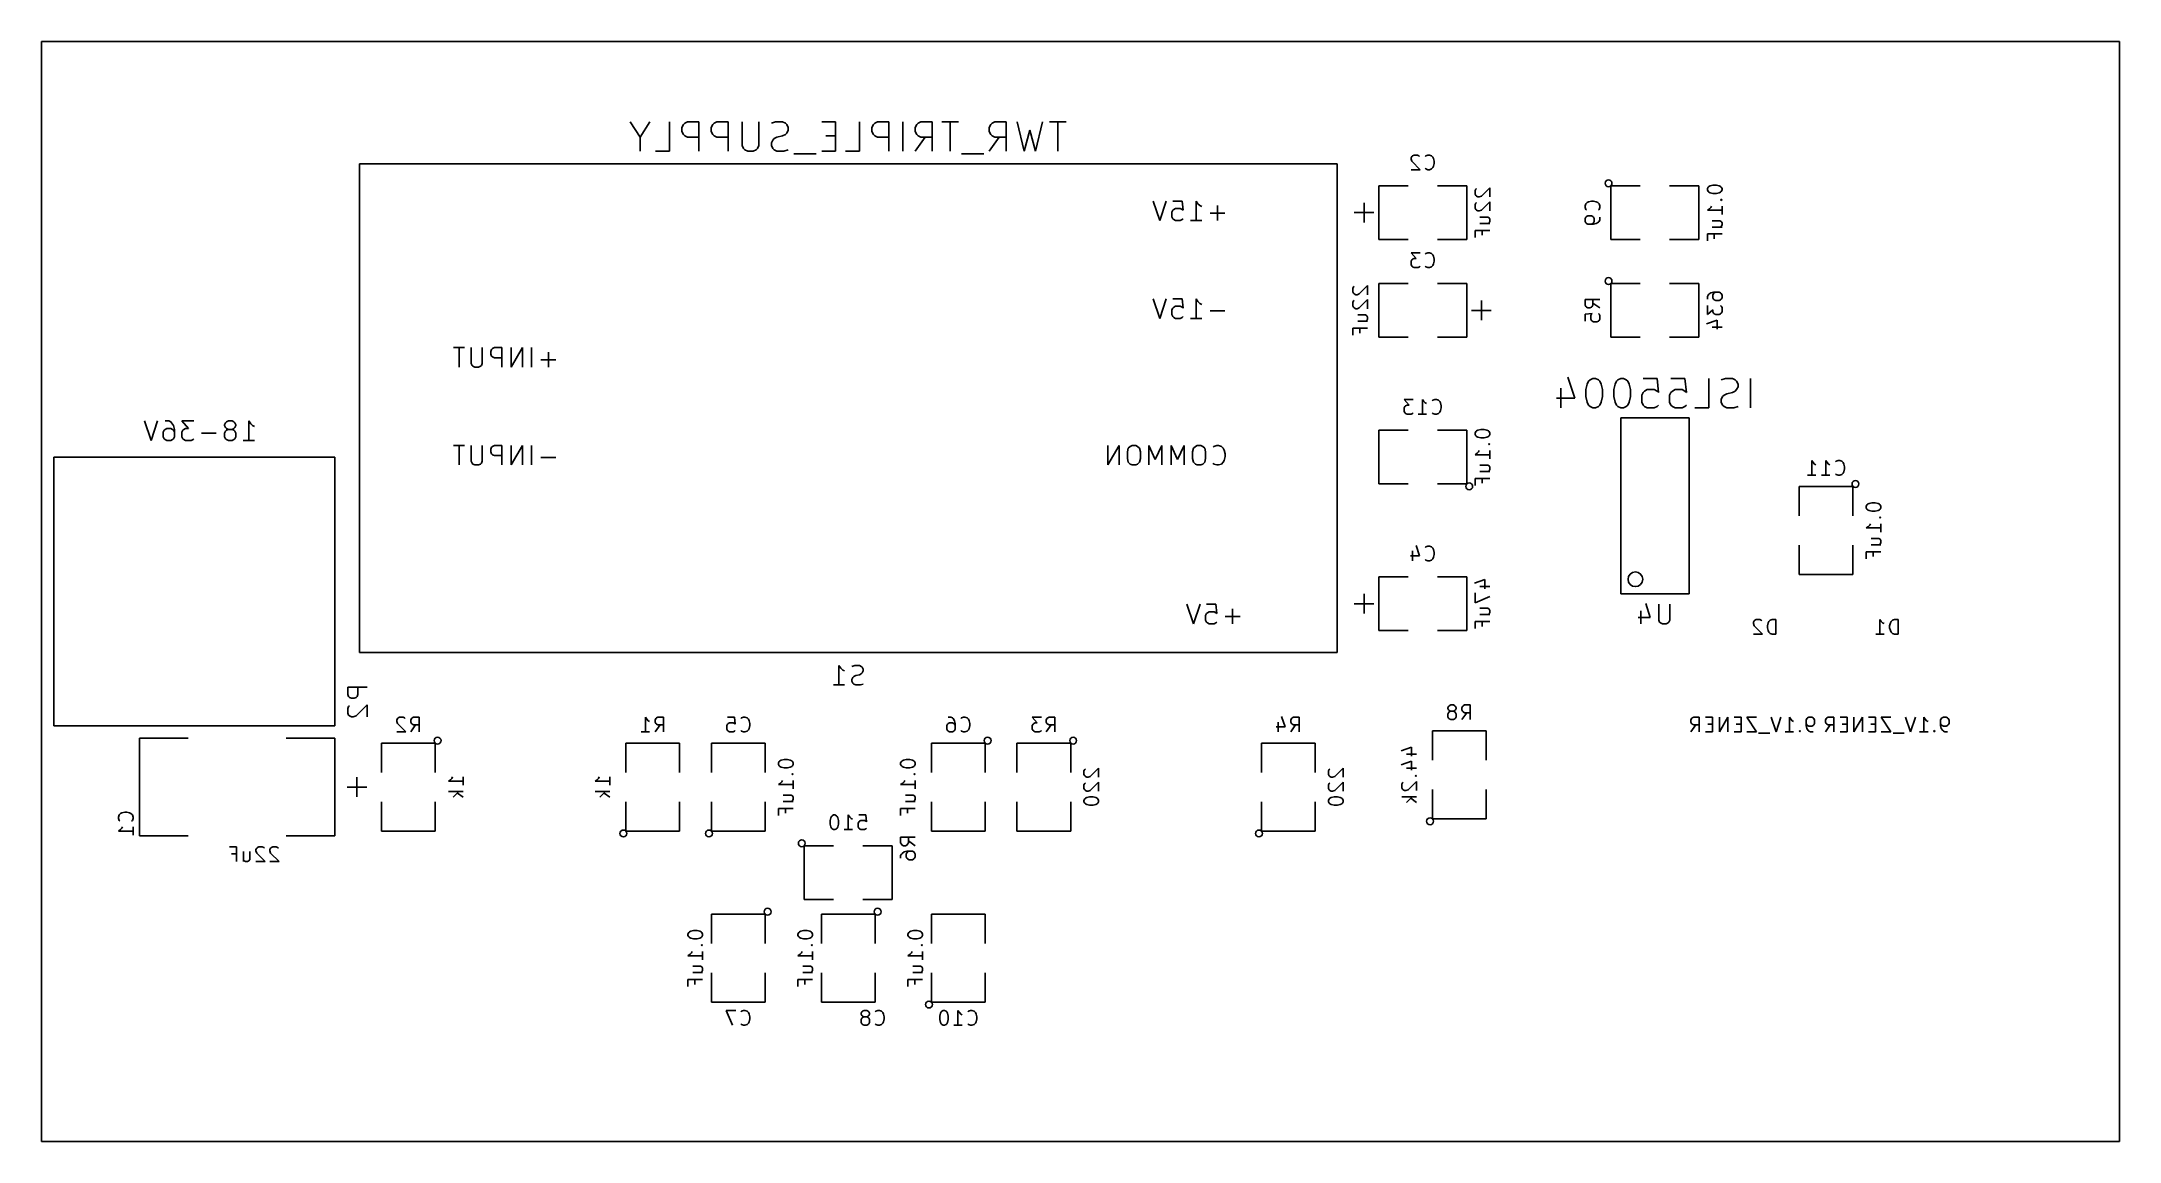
# Model space of a CAD drawing. Header units: inches. Extents: x 0 to 4.25, y 0 to 2.25.
import ezdxf

# ---------------------------------------------------------------- set-up
doc = ezdxf.new("R2010")
doc.units = ezdxf.units.IN
doc.layers.add('BLACK', color=1, linetype='CONTINUOUS')

msp = doc.modelspace()

# ---------------------------------------------------------------- linework, layer by layer
at = {"layer": 'BLACK'}
for p, q in [((0, 2.25), (0, 0)), ((4.25, 2.25), (0, 2.25)), ((4.25, 0), (4.25, 2.25)), ((1.2242, 2.0543), (1.2042, 2.0857)), ((1.2442, 2.0857), (1.2242, 2.0543)), ((1.2842, 2.0257), (1.2842, 2.0857)), ((1.3156, 2.0829), (1.3128, 2.08)), ((1.3214, 2.0857), (1.3156, 2.0829)), ((1.3442, 2.0857), (1.3214, 2.0857)), ((1.3442, 2.0257), (1.3442, 2.0857)), ((1.3756, 2.0829), (1.3728, 2.08)), ((1.3814, 2.0857), (1.3756, 2.0829)), ((1.4042, 2.0857), (1.3814, 2.0857)), ((1.4042, 2.0257), (1.4042, 2.0857)), ((1.4328, 2.0371), (1.4328, 2.0857)), ((1.4671, 2.0857), (1.4671, 2.0371)), ((1.5014, 2.0857), (1.4928, 2.0829)), ((1.5156, 2.0857), (1.5014, 2.0857)), ((1.5214, 2.0829), (1.5156, 2.0857)), ((1.5242, 2.08), (1.5214, 2.0829)), ((1.6242, 2.0857), (1.5956, 2.0857)), ((1.6242, 2.0257), (1.6242, 2.0857)), ((1.6728, 2.0257), (1.6728, 2.0857)), ((1.7042, 2.0829), (1.7014, 2.08)), ((1.71, 2.0857), (1.7042, 2.0829)), ((1.7328, 2.0857), (1.71, 2.0857)), ((1.7328, 2.0257), (1.7328, 2.0857)), ((1.7614, 2.0257), (1.7614, 2.0857)), ((1.7928, 2.0829), (1.79, 2.08)), ((1.7986, 2.0857), (1.7928, 2.0829)), ((1.8214, 2.0857), (1.7986, 2.0857)), ((1.8214, 2.0257), (1.8214, 2.0857)), ((1.8757, 2.0857), (1.8414, 2.0857)), ((1.8585, 2.0257), (1.8585, 2.0857)), ((1.9442, 2.0829), (1.9414, 2.08)), ((1.95, 2.0857), (1.9442, 2.0829)), ((1.9728, 2.0857), (1.95, 2.0857)), ((1.9728, 2.0257), (1.9728, 2.0857)), ((2.01, 2.0257), (1.9957, 2.0857)), ((2.0471, 2.0857), (2.0328, 2.0257)), ((2.0957, 2.0857), (2.0614, 2.0857)), ((2.0785, 2.0257), (2.0785, 2.0857)), ((1.2242, 2.0543), (1.2242, 2.0257)), ((1.3128, 2.08), (1.3099, 2.0743)), ((1.3099, 2.0743), (1.3099, 2.0657)), ((1.3099, 2.0657), (1.3128, 2.06)), ((1.3128, 2.06), (1.3156, 2.0571)), ((1.3156, 2.0571), (1.3214, 2.0543)), ((1.3214, 2.0543), (1.3442, 2.0543)), ((1.3728, 2.08), (1.3699, 2.0743)), ((1.3699, 2.0743), (1.3699, 2.0657)), ((1.3699, 2.0657), (1.3728, 2.06)), ((1.3728, 2.06), (1.3756, 2.0571)), ((1.3756, 2.0571), (1.3814, 2.0543)), ((1.3814, 2.0543), (1.4042, 2.0543)), ((1.4928, 2.0429), (1.4956, 2.0486)), ((1.4928, 2.0371), (1.4928, 2.0429)), ((1.4956, 2.0486), (1.4985, 2.0514)), ((1.4985, 2.0514), (1.5042, 2.0543)), ((1.5042, 2.0543), (1.5156, 2.0571)), ((1.5156, 2.0571), (1.5214, 2.06)), ((1.5214, 2.06), (1.5242, 2.0629)), ((1.5271, 2.0743), (1.5242, 2.08)), ((1.5242, 2.0629), (1.5271, 2.0686)), ((1.5271, 2.0686), (1.5271, 2.0743)), ((1.6242, 2.0571), (1.6042, 2.0571)), ((1.7014, 2.08), (1.6985, 2.0743)), ((1.6985, 2.0743), (1.6985, 2.0657)), ((1.6985, 2.0657), (1.7014, 2.06)), ((1.7014, 2.06), (1.7042, 2.0571)), ((1.7042, 2.0571), (1.71, 2.0543)), ((1.71, 2.0543), (1.7328, 2.0543)), ((1.79, 2.08), (1.7871, 2.0743)), ((1.7871, 2.0743), (1.7871, 2.0657)), ((1.7871, 2.0657), (1.79, 2.06)), ((1.7871, 2.0257), (1.8071, 2.0543)), ((1.79, 2.06), (1.7928, 2.0571)), ((1.7928, 2.0571), (1.7986, 2.0543)), ((1.7986, 2.0543), (1.8214, 2.0543)), ((1.9414, 2.08), (1.9385, 2.0743)), ((1.9385, 2.0743), (1.9385, 2.0657)), ((1.9385, 2.0657), (1.9414, 2.06)), ((1.9385, 2.0257), (1.9585, 2.0543)), ((1.9414, 2.06), (1.9442, 2.0571)), ((1.9442, 2.0571), (1.95, 2.0543)), ((1.95, 2.0543), (1.9728, 2.0543)), ((2.0214, 2.0686), (2.01, 2.0257)), ((2.0328, 2.0257), (2.0214, 2.0686)), ((0.65, 1), (0.65, 2)), ((0.65, 2), (2.65, 2)), ((1.2556, 2.0257), (1.2842, 2.0257)), ((1.4357, 2.0314), (1.4328, 2.0371)), ((1.4385, 2.0286), (1.4357, 2.0314)), ((1.4443, 2.0257), (1.4385, 2.0286)), ((1.4557, 2.0257), (1.4443, 2.0257)), ((1.4614, 2.0286), (1.4557, 2.0257)), ((1.4643, 2.0314), (1.4614, 2.0286)), ((1.4671, 2.0371), (1.4643, 2.0314)), ((1.4956, 2.0314), (1.4928, 2.0371)), ((1.4985, 2.0286), (1.4956, 2.0314)), ((1.5042, 2.0257), (1.4985, 2.0286)), ((1.5185, 2.0257), (1.5042, 2.0257)), ((1.5271, 2.0286), (1.5185, 2.0257)), ((1.5842, 2.02), (1.5385, 2.02)), ((1.5956, 2.0257), (1.6242, 2.0257)), ((1.6442, 2.0257), (1.6728, 2.0257)), ((1.9271, 2.02), (1.8814, 2.02)), ((2.65, 2), (2.65, 1)), ((2.8029, 2.015), (2.8014, 2.0121)), ((2.8014, 2.0121), (2.8014, 2.0093)), ((2.8014, 2.0093), (2.8029, 2.005)), ((2.8043, 2.0164), (2.8029, 2.015)), ((2.8029, 2.005), (2.82, 1.9879)), ((2.8072, 2.0179), (2.8043, 2.0164)), ((2.8143, 2.0179), (2.8072, 2.0179)), ((2.8172, 2.0164), (2.8143, 2.0179)), ((2.8186, 2.015), (2.8172, 2.0164)), ((2.8314, 2.0164), (2.83, 2.015)), ((2.8357, 2.0179), (2.8314, 2.0164)), ((2.8386, 2.0179), (2.8357, 2.0179)), ((2.8429, 2.0164), (2.8386, 2.0179)), ((2.8457, 2.0136), (2.8429, 2.0164)), ((2.8472, 2.0107), (2.8457, 2.0136)), ((2.8486, 2.005), (2.8472, 2.0107)), ((2.8472, 1.995), (2.8486, 2.0007)), ((2.8486, 2.0007), (2.8486, 2.005)), ((2.735, 1.845), (2.735, 1.955)), ((2.735, 1.955), (2.795, 1.955)), ((2.82, 1.9879), (2.8014, 1.9879)), ((2.83, 1.9907), (2.8314, 1.9893)), ((2.8314, 1.9893), (2.8357, 1.9879)), ((2.8357, 1.9879), (2.8386, 1.9879)), ((2.8386, 1.9879), (2.8429, 1.9893)), ((2.8429, 1.9893), (2.8457, 1.9921)), ((2.8457, 1.9921), (2.8472, 1.995)), ((2.855, 1.955), (2.915, 1.955)), ((2.915, 1.955), (2.915, 1.845)), ((3.21, 1.845), (3.21, 1.955)), ((3.21, 1.955), (3.27, 1.955)), ((3.33, 1.955), (3.39, 1.955)), ((3.39, 1.955), (3.39, 1.845)), ((3.4129, 1.955), (3.41, 1.9535)), ((3.4186, 1.9564), (3.4129, 1.955)), ((3.4257, 1.9564), (3.4186, 1.9564)), ((3.4314, 1.955), (3.4257, 1.9564)), ((3.4343, 1.9535), (3.4314, 1.955)), ((2.2872, 1.8838), (2.2738, 1.9238)), ((2.3005, 1.9238), (2.2872, 1.8838)), ((2.3138, 1.9238), (2.3329, 1.9238)), ((2.3329, 1.9238), (2.3348, 1.9048)), ((2.3615, 1.8838), (2.3615, 1.9238)), ((2.3615, 1.9238), (2.3653, 1.9181)), ((2.3653, 1.9181), (2.3691, 1.9143)), ((2.3691, 1.9143), (2.3729, 1.9124)), ((2.4052, 1.8838), (2.4052, 1.9143)), ((2.705, 1.92), (2.705, 1.88)), ((2.9336, 1.9479), (2.9321, 1.945)), ((2.9321, 1.945), (2.9321, 1.9379)), ((2.9321, 1.9379), (2.9336, 1.935)), ((2.9336, 1.9193), (2.9321, 1.9164)), ((2.9321, 1.9164), (2.9321, 1.9093)), ((2.935, 1.9493), (2.9336, 1.9479)), ((2.9336, 1.935), (2.935, 1.9336)), ((2.935, 1.9207), (2.9336, 1.9193)), ((2.935, 1.9336), (2.9379, 1.9321)), ((2.9379, 1.9321), (2.9407, 1.9321)), ((2.9407, 1.9321), (2.945, 1.9336)), ((2.945, 1.9336), (2.9621, 1.9507)), ((2.945, 1.905), (2.9621, 1.9221)), ((2.9621, 1.9507), (2.9621, 1.9321)), ((2.9621, 1.9221), (2.9621, 1.9035)), ((3.1586, 1.9179), (3.1571, 1.9136)), ((3.1571, 1.9136), (3.1571, 1.9107)), ((3.1614, 1.9207), (3.1586, 1.9179)), ((3.1643, 1.9222), (3.1614, 1.9207)), ((3.17, 1.9236), (3.1643, 1.9222)), ((3.1743, 1.9236), (3.17, 1.9236)), ((3.18, 1.9222), (3.1743, 1.9236)), ((3.1829, 1.9207), (3.18, 1.9222)), ((3.1857, 1.9179), (3.1829, 1.9207)), ((3.1871, 1.9136), (3.1857, 1.9179)), ((3.1871, 1.9107), (3.1871, 1.9136)), ((3.4086, 1.9521), (3.4071, 1.9492)), ((3.4071, 1.9492), (3.4071, 1.9464)), ((3.4071, 1.9464), (3.4086, 1.9435)), ((3.41, 1.9535), (3.4086, 1.9521)), ((3.4086, 1.9435), (3.41, 1.9421)), ((3.41, 1.9421), (3.4129, 1.9407)), ((3.4129, 1.9407), (3.4186, 1.9392)), ((3.4143, 1.9106), (3.4157, 1.9135)), ((3.4186, 1.9392), (3.4257, 1.9392)), ((3.4257, 1.9392), (3.4314, 1.9407)), ((3.4314, 1.9407), (3.4343, 1.9421)), ((3.4357, 1.9521), (3.4343, 1.9535)), ((3.4343, 1.9421), (3.4357, 1.9435)), ((3.4357, 1.9278), (3.4343, 1.9264)), ((3.4343, 1.9264), (3.4357, 1.9249)), ((3.4343, 1.9264), (3.4371, 1.9264)), ((3.4371, 1.9492), (3.4357, 1.9521)), ((3.4357, 1.9435), (3.4371, 1.9464)), ((3.4371, 1.9264), (3.4357, 1.9278)), ((3.4357, 1.9249), (3.4371, 1.9264)), ((3.4371, 1.9464), (3.4371, 1.9492)), ((3.4371, 1.8963), (3.4371, 1.9135)), ((2.3138, 1.9048), (2.3119, 1.901)), ((2.3119, 1.901), (2.3119, 1.8914)), ((2.3119, 1.8914), (2.3138, 1.8876)), ((2.3157, 1.9067), (2.3138, 1.9048)), ((2.3138, 1.8876), (2.3157, 1.8857)), ((2.3195, 1.9086), (2.3157, 1.9067)), ((2.3157, 1.8857), (2.3195, 1.8838)), ((2.3291, 1.9086), (2.3195, 1.9086)), ((2.3195, 1.8838), (2.3291, 1.8838)), ((2.3329, 1.9067), (2.3291, 1.9086)), ((2.3291, 1.8838), (2.3329, 1.8857)), ((2.3348, 1.9048), (2.3329, 1.9067)), ((2.3329, 1.8857), (2.3348, 1.8876)), ((2.35, 1.8838), (2.3729, 1.8838)), ((2.4205, 1.899), (2.39, 1.899)), ((2.725, 1.9), (2.685, 1.9)), ((2.9321, 1.9093), (2.9336, 1.9064)), ((2.9336, 1.9064), (2.935, 1.905)), ((2.935, 1.905), (2.9379, 1.9035)), ((2.9379, 1.9035), (2.9407, 1.9035)), ((2.9407, 1.9035), (2.945, 1.905)), ((2.9421, 1.8907), (2.9579, 1.8907)), ((2.9421, 1.8778), (2.9621, 1.8778)), ((2.9579, 1.8907), (2.9607, 1.8892)), ((2.9607, 1.8792), (2.9593, 1.8778)), ((2.9607, 1.8892), (2.9621, 1.8864)), ((2.9621, 1.8821), (2.9607, 1.8792)), ((2.9621, 1.8864), (2.9621, 1.8821)), ((3.1571, 1.9107), (3.1586, 1.9064)), ((3.1571, 1.8879), (3.1586, 1.8907)), ((3.1571, 1.8822), (3.1571, 1.8879)), ((3.1586, 1.8793), (3.1571, 1.8822)), ((3.1586, 1.9064), (3.16, 1.905)), ((3.1586, 1.8907), (3.16, 1.8922)), ((3.16, 1.8779), (3.1586, 1.8793)), ((3.16, 1.8922), (3.1629, 1.8936)), ((3.1629, 1.8764), (3.16, 1.8779)), ((3.1629, 1.8936), (3.17, 1.8936)), ((3.1743, 1.8764), (3.1629, 1.8764)), ((3.17, 1.8936), (3.1729, 1.8922)), ((3.1729, 1.8779), (3.17, 1.8764)), ((3.1729, 1.8922), (3.1743, 1.8907)), ((3.1743, 1.8793), (3.1729, 1.8779)), ((3.1743, 1.8907), (3.1757, 1.8879)), ((3.1757, 1.8822), (3.1743, 1.8793)), ((3.18, 1.8779), (3.1743, 1.8764)), ((3.1757, 1.8879), (3.1757, 1.8822)), ((3.1843, 1.8807), (3.18, 1.8779)), ((3.1843, 1.905), (3.1857, 1.9064)), ((3.1857, 1.8822), (3.1843, 1.8807)), ((3.1857, 1.9064), (3.1871, 1.9107)), ((3.1871, 1.885), (3.1857, 1.8822)), ((3.1871, 1.8907), (3.1871, 1.885)), ((3.4071, 1.9049), (3.4114, 1.9078)), ((3.4371, 1.9049), (3.4071, 1.9049)), ((3.4114, 1.9078), (3.4143, 1.9106)), ((3.4171, 1.8835), (3.4329, 1.8835)), ((3.4171, 1.8706), (3.4371, 1.8706)), ((3.4329, 1.8835), (3.4357, 1.882)), ((3.4357, 1.872), (3.4343, 1.8706)), ((3.4357, 1.882), (3.4371, 1.8792)), ((3.4371, 1.8749), (3.4357, 1.872)), ((3.4371, 1.8792), (3.4371, 1.8749)), ((2.795, 1.845), (2.735, 1.845)), ((2.915, 1.845), (2.855, 1.845)), ((2.9621, 1.8636), (2.9321, 1.8636)), ((2.9321, 1.8636), (2.9321, 1.8493)), ((2.9464, 1.8536), (2.9464, 1.8636)), ((3.27, 1.845), (3.21, 1.845)), ((3.39, 1.845), (3.33, 1.845)), ((3.4371, 1.8564), (3.4071, 1.8564)), ((3.4071, 1.8564), (3.4071, 1.8421)), ((3.4214, 1.8464), (3.4214, 1.8564)), ((2.82, 1.8179), (2.8014, 1.8179)), ((2.8014, 1.8179), (2.8114, 1.8064)), ((2.8029, 1.8036), (2.8014, 1.8007)), ((2.8014, 1.8007), (2.8014, 1.7936)), ((2.8014, 1.7936), (2.8029, 1.7907)), ((2.8043, 1.805), (2.8029, 1.8036)), ((2.8029, 1.7907), (2.8043, 1.7893)), ((2.8072, 1.8064), (2.8043, 1.805)), ((2.8043, 1.7893), (2.8072, 1.7879)), ((2.8114, 1.8064), (2.8072, 1.8064)), ((2.8072, 1.7879), (2.8157, 1.7879)), ((2.8157, 1.7879), (2.8186, 1.7893)), ((2.8186, 1.7893), (2.82, 1.7907)), ((2.8314, 1.8164), (2.83, 1.815)), ((2.83, 1.7907), (2.8314, 1.7893)), ((2.8357, 1.8179), (2.8314, 1.8164)), ((2.8314, 1.7893), (2.8357, 1.7879)), ((2.8386, 1.8179), (2.8357, 1.8179)), ((2.8357, 1.7879), (2.8386, 1.7879)), ((2.8429, 1.8164), (2.8386, 1.8179)), ((2.8386, 1.7879), (2.8429, 1.7893)), ((2.8457, 1.8136), (2.8429, 1.8164)), ((2.8429, 1.7893), (2.8457, 1.7921)), ((2.8472, 1.8107), (2.8457, 1.8136)), ((2.8457, 1.7921), (2.8472, 1.795)), ((2.8486, 1.805), (2.8472, 1.8107)), ((2.8472, 1.795), (2.8486, 1.8007)), ((2.8486, 1.8007), (2.8486, 1.805)), ((2.6836, 1.7479), (2.6821, 1.745)), ((2.6821, 1.745), (2.6821, 1.7379)), ((2.685, 1.7493), (2.6836, 1.7479)), ((2.695, 1.7336), (2.7121, 1.7507)), ((2.7121, 1.7507), (2.7121, 1.7321)), ((2.735, 1.645), (2.735, 1.755)), ((2.735, 1.755), (2.795, 1.755)), ((2.855, 1.755), (2.915, 1.755)), ((2.915, 1.755), (2.915, 1.645)), ((3.21, 1.645), (3.21, 1.755)), ((3.21, 1.755), (3.27, 1.755)), ((3.33, 1.755), (3.39, 1.755)), ((3.39, 1.755), (3.39, 1.645)), ((2.2872, 1.6838), (2.2738, 1.7238)), ((2.3005, 1.7238), (2.2872, 1.6838)), ((2.3138, 1.7048), (2.3119, 1.701)), ((2.3119, 1.701), (2.3119, 1.6914)), ((2.3138, 1.7238), (2.3329, 1.7238)), ((2.3157, 1.7067), (2.3138, 1.7048)), ((2.3195, 1.7086), (2.3157, 1.7067)), ((2.3291, 1.7086), (2.3195, 1.7086)), ((2.3329, 1.7067), (2.3291, 1.7086)), ((2.3329, 1.7238), (2.3348, 1.7048)), ((2.3348, 1.7048), (2.3329, 1.7067)), ((2.3615, 1.6838), (2.3615, 1.7238)), ((2.3615, 1.7238), (2.3653, 1.7181)), ((2.3653, 1.7181), (2.3691, 1.7143)), ((2.3691, 1.7143), (2.3729, 1.7124)), ((2.6821, 1.7379), (2.6836, 1.735)), ((2.6836, 1.7193), (2.6821, 1.7164)), ((2.6821, 1.7164), (2.6821, 1.7093)), ((2.6821, 1.7093), (2.6836, 1.7064)), ((2.6836, 1.735), (2.685, 1.7336)), ((2.685, 1.7207), (2.6836, 1.7193)), ((2.6836, 1.7064), (2.685, 1.705)), ((2.685, 1.7336), (2.6879, 1.7321)), ((2.685, 1.705), (2.6879, 1.7035)), ((2.6879, 1.7321), (2.6907, 1.7321)), ((2.6879, 1.7035), (2.6907, 1.7035)), ((2.6907, 1.7321), (2.695, 1.7336)), ((2.6907, 1.7035), (2.695, 1.705)), ((2.695, 1.705), (2.7121, 1.7221)), ((2.7121, 1.7221), (2.7121, 1.7035)), ((2.925, 1.7), (2.965, 1.7)), ((2.945, 1.68), (2.945, 1.72)), ((3.1871, 1.7222), (3.1571, 1.7222)), ((3.1571, 1.7222), (3.1571, 1.7107)), ((3.1571, 1.7107), (3.1586, 1.7079)), ((3.1586, 1.7079), (3.16, 1.7064)), ((3.16, 1.7064), (3.1629, 1.705)), ((3.1629, 1.705), (3.1671, 1.705)), ((3.1671, 1.705), (3.17, 1.7064)), ((3.17, 1.7064), (3.1714, 1.7079)), ((3.1714, 1.7079), (3.1729, 1.7107)), ((3.1729, 1.7107), (3.1729, 1.7222)), ((3.1871, 1.705), (3.1729, 1.715)), ((3.4071, 1.7286), (3.4086, 1.7315)), ((3.4071, 1.7229), (3.4071, 1.7286)), ((3.4071, 1.71), (3.4071, 1.6914)), ((3.4071, 1.6914), (3.4186, 1.7014)), ((3.4086, 1.7315), (3.41, 1.7329)), ((3.41, 1.7329), (3.4143, 1.7358)), ((3.4143, 1.7358), (3.42, 1.7372)), ((3.4186, 1.7315), (3.42, 1.7343)), ((3.4186, 1.7258), (3.4186, 1.7315)), ((3.42, 1.7229), (3.4186, 1.7258)), ((3.4186, 1.7014), (3.4186, 1.6972)), ((3.42, 1.7372), (3.4314, 1.7372)), ((3.42, 1.7343), (3.4214, 1.7358)), ((3.4214, 1.7215), (3.42, 1.7229)), ((3.4214, 1.7358), (3.4243, 1.7372)), ((3.4243, 1.72), (3.4214, 1.7215)), ((3.4314, 1.72), (3.4243, 1.72)), ((3.4314, 1.7372), (3.4343, 1.7358)), ((3.4343, 1.7215), (3.4314, 1.72)), ((3.4343, 1.7358), (3.4357, 1.7343)), ((3.4357, 1.7229), (3.4343, 1.7215)), ((3.4357, 1.7086), (3.4343, 1.71)), ((3.4357, 1.7343), (3.4371, 1.7315)), ((3.4371, 1.7258), (3.4357, 1.7229)), ((3.4371, 1.7057), (3.4357, 1.7086)), ((3.4371, 1.7315), (3.4371, 1.7258)), ((3.4371, 1.6972), (3.4371, 1.7057)), ((2.3119, 1.6914), (2.3138, 1.6876)), ((2.3138, 1.6876), (2.3157, 1.6857)), ((2.3157, 1.6857), (2.3195, 1.6838)), ((2.3195, 1.6838), (2.3291, 1.6838)), ((2.3291, 1.6838), (2.3329, 1.6857)), ((2.3329, 1.6857), (2.3348, 1.6876)), ((2.35, 1.6838), (2.3729, 1.6838)), ((2.4205, 1.699), (2.39, 1.699)), ((2.7121, 1.6636), (2.6821, 1.6636)), ((2.6821, 1.6636), (2.6821, 1.6493)), ((2.6921, 1.6907), (2.7079, 1.6907)), ((2.6921, 1.6778), (2.7121, 1.6778)), ((2.6964, 1.6536), (2.6964, 1.6636)), ((2.7079, 1.6907), (2.7107, 1.6892)), ((2.7107, 1.6792), (2.7093, 1.6778)), ((2.7107, 1.6892), (2.7121, 1.6864)), ((2.7121, 1.6821), (2.7107, 1.6792)), ((2.7121, 1.6864), (2.7121, 1.6821)), ((3.1571, 1.6922), (3.1714, 1.6936)), ((3.1571, 1.6779), (3.1571, 1.6922)), ((3.17, 1.6922), (3.1686, 1.6893)), ((3.1686, 1.6893), (3.1686, 1.6822)), ((3.1686, 1.6822), (3.17, 1.6793)), ((3.1714, 1.6936), (3.17, 1.6922)), ((3.17, 1.6793), (3.1714, 1.6779)), ((3.1714, 1.6779), (3.1743, 1.6764)), ((3.1743, 1.6764), (3.1814, 1.6764)), ((3.1814, 1.6764), (3.1843, 1.6779)), ((3.1857, 1.6922), (3.1843, 1.6936)), ((3.1843, 1.6779), (3.1857, 1.6793)), ((3.1871, 1.6893), (3.1857, 1.6922)), ((3.1857, 1.6793), (3.1871, 1.6822)), ((3.1871, 1.6822), (3.1871, 1.6893)), ((3.4057, 1.6728), (3.4271, 1.68)), ((3.4171, 1.6657), (3.4371, 1.6657)), ((3.4186, 1.6972), (3.42, 1.6943)), ((3.42, 1.6943), (3.4214, 1.6929)), ((3.4214, 1.6929), (3.4243, 1.6914)), ((3.4243, 1.6914), (3.4314, 1.6914)), ((3.4271, 1.68), (3.4271, 1.6614)), ((3.4314, 1.6914), (3.4343, 1.6929)), ((3.4343, 1.6929), (3.4357, 1.6943)), ((3.4357, 1.6943), (3.4371, 1.6972)), ((0.8653, 1.6238), (0.8424, 1.6238)), ((0.8539, 1.5838), (0.8539, 1.6238)), ((0.8786, 1.5914), (0.8786, 1.6238)), ((0.9015, 1.6238), (0.9015, 1.5914)), ((0.9205, 1.62), (0.9186, 1.6162)), ((0.9186, 1.6162), (0.9186, 1.6105)), ((0.9224, 1.6219), (0.9205, 1.62)), ((0.9262, 1.6238), (0.9224, 1.6219)), ((0.9415, 1.6238), (0.9262, 1.6238)), ((0.9415, 1.5838), (0.9415, 1.6238)), ((0.9834, 1.6238), (0.9605, 1.5838)), ((0.9605, 1.5838), (0.9605, 1.6238)), ((0.9834, 1.5838), (0.9834, 1.6238)), ((1.0024, 1.5838), (1.0024, 1.6238)), ((2.795, 1.645), (2.735, 1.645)), ((2.915, 1.645), (2.855, 1.645)), ((3.27, 1.645), (3.21, 1.645)), ((3.39, 1.645), (3.33, 1.645)), ((0.8805, 1.5876), (0.8786, 1.5914)), ((0.8824, 1.5857), (0.8805, 1.5876)), ((0.8862, 1.5838), (0.8824, 1.5857)), ((0.8939, 1.5838), (0.8862, 1.5838)), ((0.8977, 1.5857), (0.8939, 1.5838)), ((0.8996, 1.5876), (0.8977, 1.5857)), ((0.9015, 1.5914), (0.8996, 1.5876)), ((0.9186, 1.6105), (0.9205, 1.6067)), ((0.9205, 1.6067), (0.9224, 1.6048)), ((0.9224, 1.6048), (0.9262, 1.6029)), ((0.9262, 1.6029), (0.9415, 1.6029)), ((1.0519, 1.599), (1.0214, 1.599)), ((1.0366, 1.5838), (1.0366, 1.6143)), ((3.1072, 1.5407), (3.1072, 1.5007)), ((3.1215, 1.5636), (3.1358, 1.5207)), ((3.1614, 1.5493), (3.1586, 1.5379)), ((3.1586, 1.5379), (3.1586, 1.5236)), ((3.1643, 1.555), (3.1614, 1.5493)), ((3.1672, 1.5579), (3.1643, 1.555)), ((3.1729, 1.5607), (3.1672, 1.5579)), ((3.1786, 1.5607), (3.1729, 1.5607)), ((3.1843, 1.5579), (3.1786, 1.5607)), ((3.1872, 1.555), (3.1843, 1.5579)), ((3.19, 1.5493), (3.1872, 1.555)), ((3.1929, 1.5379), (3.19, 1.5493)), ((3.1929, 1.5236), (3.1929, 1.5379)), ((3.2185, 1.5493), (3.2157, 1.5379)), ((3.2157, 1.5379), (3.2157, 1.5236)), ((3.2214, 1.555), (3.2185, 1.5493)), ((3.2243, 1.5579), (3.2214, 1.555)), ((3.23, 1.5607), (3.2243, 1.5579)), ((3.2357, 1.5607), (3.23, 1.5607)), ((3.2414, 1.5579), (3.2357, 1.5607)), ((3.2443, 1.555), (3.2414, 1.5579)), ((3.2471, 1.5493), (3.2443, 1.555)), ((3.25, 1.5379), (3.2471, 1.5493)), ((3.25, 1.5236), (3.25, 1.5379)), ((3.2756, 1.5321), (3.2728, 1.5264)), ((3.2756, 1.5607), (3.3042, 1.5607)), ((3.2785, 1.535), (3.2756, 1.5321)), ((3.2842, 1.5379), (3.2785, 1.535)), ((3.2985, 1.5379), (3.2842, 1.5379)), ((3.3042, 1.535), (3.2985, 1.5379)), ((3.3042, 1.5607), (3.3071, 1.5321)), ((3.3071, 1.5321), (3.3042, 1.535)), ((3.3327, 1.5321), (3.3299, 1.5264)), ((3.3327, 1.5607), (3.3613, 1.5607)), ((3.3356, 1.535), (3.3327, 1.5321)), ((3.3413, 1.5379), (3.3356, 1.535)), ((3.3556, 1.5379), (3.3413, 1.5379)), ((3.3613, 1.535), (3.3556, 1.5379)), ((3.3613, 1.5607), (3.3642, 1.5321)), ((3.3642, 1.5321), (3.3613, 1.535)), ((3.4099, 1.5007), (3.4099, 1.5607)), ((3.4442, 1.5607), (3.4356, 1.5579)), ((3.4584, 1.5607), (3.4442, 1.5607)), ((3.447, 1.5293), (3.4584, 1.5321)), ((3.4642, 1.5579), (3.4584, 1.5607)), ((3.4584, 1.5321), (3.4642, 1.535)), ((3.467, 1.555), (3.4642, 1.5579)), ((3.4642, 1.535), (3.467, 1.5379)), ((3.4699, 1.5493), (3.467, 1.555)), ((3.467, 1.5379), (3.4699, 1.5436)), ((3.4699, 1.5436), (3.4699, 1.5493)), ((3.4956, 1.5007), (3.4956, 1.5607)), ((2.8057, 1.5179), (2.7871, 1.5179)), ((2.7871, 1.5179), (2.7971, 1.5064)), ((2.7886, 1.5036), (2.7871, 1.5007)), ((2.7871, 1.5007), (2.7871, 1.4936)), ((2.7871, 1.4936), (2.7886, 1.4907)), ((2.79, 1.505), (2.7886, 1.5036)), ((2.7886, 1.4907), (2.79, 1.4893)), ((2.7929, 1.5064), (2.79, 1.505)), ((2.79, 1.4893), (2.7929, 1.4879)), ((2.7971, 1.5064), (2.7929, 1.5064)), ((2.7929, 1.4879), (2.8014, 1.4879)), ((2.8014, 1.4879), (2.8043, 1.4893)), ((2.8043, 1.4893), (2.8057, 1.4907)), ((2.8157, 1.4879), (2.8329, 1.4879)), ((2.8243, 1.4879), (2.8243, 1.5179)), ((2.8243, 1.5179), (2.8272, 1.5136)), ((2.8272, 1.5136), (2.83, 1.5107)), ((2.83, 1.5107), (2.8329, 1.5093)), ((2.8457, 1.5164), (2.8443, 1.515)), ((2.8443, 1.4907), (2.8457, 1.4893)), ((2.85, 1.5179), (2.8457, 1.5164)), ((2.8457, 1.4893), (2.85, 1.4879)), ((2.8529, 1.5179), (2.85, 1.5179)), ((2.85, 1.4879), (2.8529, 1.4879)), ((2.8572, 1.5164), (2.8529, 1.5179)), ((2.8529, 1.4879), (2.8572, 1.4893)), ((2.86, 1.5136), (2.8572, 1.5164)), ((2.8572, 1.4893), (2.86, 1.4921)), ((2.8615, 1.5107), (2.86, 1.5136)), ((2.86, 1.4921), (2.8615, 1.495)), ((2.8629, 1.505), (2.8615, 1.5107)), ((2.8615, 1.495), (2.8629, 1.5007)), ((2.8629, 1.5007), (2.8629, 1.505)), ((3.1358, 1.5207), (3.0986, 1.5207)), ((3.1586, 1.5236), (3.1614, 1.5121)), ((3.1614, 1.5121), (3.1643, 1.5064)), ((3.1643, 1.5064), (3.1672, 1.5036)), ((3.1672, 1.5036), (3.1729, 1.5007)), ((3.1729, 1.5007), (3.1786, 1.5007)), ((3.1786, 1.5007), (3.1843, 1.5036)), ((3.1843, 1.5036), (3.1872, 1.5064)), ((3.1872, 1.5064), (3.19, 1.5121)), ((3.19, 1.5121), (3.1929, 1.5236)), ((3.2157, 1.5236), (3.2185, 1.5121)), ((3.2185, 1.5121), (3.2214, 1.5064)), ((3.2214, 1.5064), (3.2243, 1.5036)), ((3.2243, 1.5036), (3.23, 1.5007)), ((3.23, 1.5007), (3.2357, 1.5007)), ((3.2357, 1.5007), (3.2414, 1.5036)), ((3.2414, 1.5036), (3.2443, 1.5064)), ((3.2443, 1.5064), (3.2471, 1.5121)), ((3.2471, 1.5121), (3.25, 1.5236)), ((3.2728, 1.5264), (3.2728, 1.5121)), ((3.2728, 1.5121), (3.2756, 1.5064)), ((3.2756, 1.5064), (3.2785, 1.5036)), ((3.2785, 1.5036), (3.2842, 1.5007)), ((3.2842, 1.5007), (3.2985, 1.5007)), ((3.2985, 1.5007), (3.3042, 1.5036)), ((3.3042, 1.5036), (3.3071, 1.5064)), ((3.3299, 1.5264), (3.3299, 1.5121)), ((3.3299, 1.5121), (3.3327, 1.5064)), ((3.3327, 1.5064), (3.3356, 1.5036)), ((3.3356, 1.5036), (3.3413, 1.5007)), ((3.3413, 1.5007), (3.3556, 1.5007)), ((3.3556, 1.5007), (3.3613, 1.5036)), ((3.3613, 1.5036), (3.3642, 1.5064)), ((3.3813, 1.5007), (3.4099, 1.5007)), ((3.4356, 1.5179), (3.4384, 1.5236)), ((3.4356, 1.5121), (3.4356, 1.5179)), ((3.4384, 1.5064), (3.4356, 1.5121)), ((3.4384, 1.5236), (3.4413, 1.5264)), ((3.4413, 1.5036), (3.4384, 1.5064)), ((3.4413, 1.5264), (3.447, 1.5293)), ((3.447, 1.5007), (3.4413, 1.5036)), ((3.4613, 1.5007), (3.447, 1.5007)), ((3.4699, 1.5036), (3.4613, 1.5007)), ((0.2241, 1.4338), (0.2107, 1.4738)), ((0.2374, 1.4738), (0.2241, 1.4338)), ((0.2488, 1.451), (0.2507, 1.4548)), ((0.2488, 1.4414), (0.2488, 1.451)), ((0.2507, 1.4548), (0.2526, 1.4567)), ((0.2526, 1.4738), (0.2603, 1.4738)), ((0.2526, 1.4567), (0.2564, 1.4586)), ((0.2564, 1.4586), (0.2641, 1.4586)), ((0.2603, 1.4738), (0.2641, 1.4719)), ((0.2641, 1.4719), (0.266, 1.47)), ((0.2641, 1.4586), (0.2679, 1.4567)), ((0.266, 1.47), (0.2698, 1.4643)), ((0.2679, 1.4567), (0.2698, 1.4548)), ((0.2698, 1.4643), (0.2717, 1.4567)), ((0.2698, 1.4548), (0.2717, 1.451)), ((0.2717, 1.4567), (0.2717, 1.4414)), ((0.3117, 1.4738), (0.2869, 1.4738)), ((0.2869, 1.4738), (0.3003, 1.4586)), ((0.2888, 1.4548), (0.2869, 1.451)), ((0.2869, 1.451), (0.2869, 1.4414)), ((0.2907, 1.4567), (0.2888, 1.4548)), ((0.2945, 1.4586), (0.2907, 1.4567)), ((0.3003, 1.4586), (0.2945, 1.4586)), ((0.3574, 1.449), (0.3269, 1.449)), ((0.3764, 1.47), (0.3745, 1.4662)), ((0.3745, 1.4662), (0.3745, 1.4643)), ((0.3745, 1.4643), (0.3764, 1.4605)), ((0.3745, 1.449), (0.3764, 1.4529)), ((0.3745, 1.4414), (0.3745, 1.449)), ((0.3783, 1.4719), (0.3764, 1.47)), ((0.3764, 1.4605), (0.3783, 1.4586)), ((0.3764, 1.4529), (0.3783, 1.4548)), ((0.3821, 1.4738), (0.3783, 1.4719)), ((0.3783, 1.4586), (0.3821, 1.4567)), ((0.3783, 1.4548), (0.3821, 1.4567)), ((0.3898, 1.4738), (0.3821, 1.4738)), ((0.3821, 1.4567), (0.3898, 1.4567)), ((0.3936, 1.4719), (0.3898, 1.4738)), ((0.3898, 1.4567), (0.3936, 1.4586)), ((0.3898, 1.4567), (0.3936, 1.4548)), ((0.3955, 1.47), (0.3936, 1.4719)), ((0.3936, 1.4586), (0.3955, 1.4605)), ((0.3936, 1.4548), (0.3955, 1.4529)), ((0.3974, 1.4662), (0.3955, 1.47)), ((0.3955, 1.4605), (0.3974, 1.4643)), ((0.3955, 1.4529), (0.3974, 1.449)), ((0.3974, 1.4643), (0.3974, 1.4662)), ((0.3974, 1.449), (0.3974, 1.4414)), ((0.4241, 1.4338), (0.4241, 1.4738)), ((0.4241, 1.4738), (0.4279, 1.4681)), ((0.4279, 1.4681), (0.4317, 1.4643)), ((0.4317, 1.4643), (0.4355, 1.4624)), ((2.735, 1.345), (2.735, 1.455)), ((2.735, 1.455), (2.795, 1.455)), ((2.855, 1.455), (2.915, 1.455)), ((2.915, 1.455), (2.915, 1.345)), ((2.9336, 1.4521), (2.9321, 1.4492)), ((2.9321, 1.4492), (2.9321, 1.4464)), ((2.9321, 1.4464), (2.9336, 1.4435)), ((2.935, 1.4535), (2.9336, 1.4521)), ((2.9379, 1.455), (2.935, 1.4535)), ((2.9436, 1.4564), (2.9379, 1.455)), ((2.9507, 1.4564), (2.9436, 1.4564)), ((2.9564, 1.455), (2.9507, 1.4564)), ((2.9593, 1.4535), (2.9564, 1.455)), ((2.9607, 1.4521), (2.9593, 1.4535)), ((2.9621, 1.4492), (2.9607, 1.4521)), ((2.9607, 1.4435), (2.9621, 1.4464)), ((2.9621, 1.4464), (2.9621, 1.4492)), ((3.23, 1.12), (3.23, 1.48)), ((3.23, 1.48), (3.37, 1.48)), ((3.37, 1.48), (3.37, 1.12)), ((0.2507, 1.4376), (0.2488, 1.4414)), ((0.2526, 1.4357), (0.2507, 1.4376)), ((0.2564, 1.4338), (0.2526, 1.4357)), ((0.2641, 1.4338), (0.2564, 1.4338)), ((0.2679, 1.4357), (0.2641, 1.4338)), ((0.2698, 1.4376), (0.2679, 1.4357)), ((0.2717, 1.4414), (0.2698, 1.4376)), ((0.2869, 1.4414), (0.2888, 1.4376)), ((0.2888, 1.4376), (0.2907, 1.4357)), ((0.2907, 1.4357), (0.2945, 1.4338)), ((0.2945, 1.4338), (0.306, 1.4338)), ((0.306, 1.4338), (0.3098, 1.4357)), ((0.3098, 1.4357), (0.3117, 1.4376)), ((0.3764, 1.4376), (0.3745, 1.4414)), ((0.3783, 1.4357), (0.3764, 1.4376)), ((0.3821, 1.4338), (0.3783, 1.4357)), ((0.3898, 1.4338), (0.3821, 1.4338)), ((0.3936, 1.4357), (0.3898, 1.4338)), ((0.3955, 1.4376), (0.3936, 1.4357)), ((0.3974, 1.4414), (0.3955, 1.4376)), ((0.4126, 1.4338), (0.4355, 1.4338)), ((0.8653, 1.4238), (0.8424, 1.4238)), ((0.8539, 1.3838), (0.8539, 1.4238)), ((0.8786, 1.3914), (0.8786, 1.4238)), ((0.9015, 1.4238), (0.9015, 1.3914)), ((0.9205, 1.42), (0.9186, 1.4162)), ((0.9186, 1.4162), (0.9186, 1.4105)), ((0.9186, 1.4105), (0.9205, 1.4067)), ((0.9224, 1.4219), (0.9205, 1.42)), ((0.9205, 1.4067), (0.9224, 1.4048)), ((0.9262, 1.4238), (0.9224, 1.4219)), ((0.9224, 1.4048), (0.9262, 1.4029)), ((0.9415, 1.4238), (0.9262, 1.4238)), ((0.9262, 1.4029), (0.9415, 1.4029)), ((0.9415, 1.3838), (0.9415, 1.4238)), ((0.9834, 1.4238), (0.9605, 1.3838)), ((0.9605, 1.3838), (0.9605, 1.4238)), ((0.9834, 1.3838), (0.9834, 1.4238)), ((1.0024, 1.3838), (1.0024, 1.4238)), ((2.2038, 1.4238), (2.1809, 1.3838)), ((2.1809, 1.3838), (2.1809, 1.4238)), ((2.2038, 1.3838), (2.2038, 1.4238)), ((2.2228, 1.4181), (2.2209, 1.4105)), ((2.2209, 1.4105), (2.2209, 1.3971)), ((2.2266, 1.4219), (2.2228, 1.4181)), ((2.2304, 1.4238), (2.2266, 1.4219)), ((2.2381, 1.4238), (2.2304, 1.4238)), ((2.2419, 1.4219), (2.2381, 1.4238)), ((2.2457, 1.4181), (2.2419, 1.4219)), ((2.2476, 1.4105), (2.2457, 1.4181)), ((2.2476, 1.3971), (2.2476, 1.4105)), ((2.278, 1.3952), (2.2647, 1.4238)), ((2.2647, 1.4238), (2.2647, 1.3838)), ((2.2914, 1.4238), (2.278, 1.3952)), ((2.2914, 1.3838), (2.2914, 1.4238)), ((2.3237, 1.3952), (2.3104, 1.4238)), ((2.3104, 1.4238), (2.3104, 1.3838)), ((2.3371, 1.4238), (2.3237, 1.3952)), ((2.3371, 1.3838), (2.3371, 1.4238)), ((2.3561, 1.4181), (2.3542, 1.4105)), ((2.3542, 1.4105), (2.3542, 1.3971)), ((2.3599, 1.4219), (2.3561, 1.4181)), ((2.3637, 1.4238), (2.3599, 1.4219)), ((2.3714, 1.4238), (2.3637, 1.4238)), ((2.3752, 1.4219), (2.3714, 1.4238)), ((2.379, 1.4181), (2.3752, 1.4219)), ((2.3809, 1.4105), (2.379, 1.4181)), ((2.3809, 1.3971), (2.3809, 1.4105)), ((2.398, 1.4219), (2.3961, 1.42)), ((2.4037, 1.4238), (2.398, 1.4219)), ((2.4075, 1.4238), (2.4037, 1.4238)), ((2.4133, 1.4219), (2.4075, 1.4238)), ((2.4171, 1.4181), (2.4133, 1.4219)), ((2.419, 1.4143), (2.4171, 1.4181)), ((2.4209, 1.4067), (2.419, 1.4143)), ((2.4209, 1.401), (2.4209, 1.4067)), ((2.9321, 1.4049), (2.9364, 1.4078)), ((2.9621, 1.4049), (2.9321, 1.4049)), ((2.9336, 1.4435), (2.935, 1.4421)), ((2.935, 1.4421), (2.9379, 1.4407)), ((2.9364, 1.4078), (2.9393, 1.4106)), ((2.9379, 1.4407), (2.9436, 1.4392)), ((2.9393, 1.4106), (2.9407, 1.4135)), ((2.9436, 1.4392), (2.9507, 1.4392)), ((2.9507, 1.4392), (2.9564, 1.4407)), ((2.9564, 1.4407), (2.9593, 1.4421)), ((2.9593, 1.4421), (2.9607, 1.4435)), ((2.9607, 1.4278), (2.9593, 1.4264)), ((2.9593, 1.4264), (2.9607, 1.4249)), ((2.9593, 1.4264), (2.9621, 1.4264)), ((2.9621, 1.4264), (2.9607, 1.4278)), ((2.9607, 1.4249), (2.9621, 1.4264)), ((2.9621, 1.3963), (2.9621, 1.4135)), ((0.025, 1.4), (0.025, 0.85)), ((0.6, 1.4), (0.025, 1.4)), ((0.6, 0.85), (0.6, 1.4)), ((0.8805, 1.3876), (0.8786, 1.3914)), ((0.8824, 1.3857), (0.8805, 1.3876)), ((0.8862, 1.3838), (0.8824, 1.3857)), ((0.8939, 1.3838), (0.8862, 1.3838)), ((0.8977, 1.3857), (0.8939, 1.3838)), ((0.8996, 1.3876), (0.8977, 1.3857)), ((0.9015, 1.3914), (0.8996, 1.3876)), ((1.0519, 1.399), (1.0214, 1.399)), ((2.2209, 1.3971), (2.2228, 1.3895)), ((2.2228, 1.3895), (2.2266, 1.3857)), ((2.2266, 1.3857), (2.2304, 1.3838)), ((2.2304, 1.3838), (2.2381, 1.3838)), ((2.2381, 1.3838), (2.2419, 1.3857)), ((2.2419, 1.3857), (2.2457, 1.3895)), ((2.2457, 1.3895), (2.2476, 1.3971)), ((2.3542, 1.3971), (2.3561, 1.3895)), ((2.3561, 1.3895), (2.3599, 1.3857)), ((2.3599, 1.3857), (2.3637, 1.3838)), ((2.3637, 1.3838), (2.3714, 1.3838)), ((2.3714, 1.3838), (2.3752, 1.3857)), ((2.3752, 1.3857), (2.379, 1.3895)), ((2.379, 1.3895), (2.3809, 1.3971)), ((2.3961, 1.3876), (2.398, 1.3857)), ((2.398, 1.3857), (2.4037, 1.3838)), ((2.4037, 1.3838), (2.4075, 1.3838)), ((2.4075, 1.3838), (2.4133, 1.3857)), ((2.4133, 1.3857), (2.4171, 1.3895)), ((2.4171, 1.3895), (2.419, 1.3933)), ((2.419, 1.3933), (2.4209, 1.401)), ((2.9421, 1.3835), (2.9579, 1.3835)), ((2.9421, 1.3706), (2.9621, 1.3706)), ((2.9579, 1.3835), (2.9607, 1.382)), ((2.9607, 1.372), (2.9593, 1.3706)), ((2.9607, 1.382), (2.9621, 1.3792)), ((2.9621, 1.3749), (2.9607, 1.372)), ((2.9621, 1.3792), (2.9621, 1.3749)), ((3.6121, 1.3629), (3.6293, 1.3629)), ((3.6207, 1.3629), (3.6207, 1.3929)), ((3.6207, 1.3929), (3.6236, 1.3886)), ((3.6236, 1.3886), (3.6264, 1.3857)), ((3.6264, 1.3857), (3.6293, 1.3843)), ((3.6407, 1.3629), (3.6579, 1.3629)), ((3.6493, 1.3629), (3.6493, 1.3929)), ((3.6493, 1.3929), (3.6522, 1.3886)), ((3.6522, 1.3886), (3.655, 1.3857)), ((3.655, 1.3857), (3.6579, 1.3843)), ((3.6707, 1.3914), (3.6693, 1.39)), ((3.6693, 1.3657), (3.6707, 1.3643)), ((3.675, 1.3929), (3.6707, 1.3914)), ((3.6707, 1.3643), (3.675, 1.3629)), ((3.6779, 1.3929), (3.675, 1.3929)), ((3.675, 1.3629), (3.6779, 1.3629)), ((3.6822, 1.3914), (3.6779, 1.3929)), ((3.6779, 1.3629), (3.6822, 1.3643)), ((3.685, 1.3886), (3.6822, 1.3914)), ((3.6822, 1.3643), (3.685, 1.3671)), ((3.6865, 1.3857), (3.685, 1.3886)), ((3.685, 1.3671), (3.6865, 1.37)), ((3.6879, 1.38), (3.6865, 1.3857)), ((3.6865, 1.37), (3.6879, 1.3757)), ((3.6879, 1.3757), (3.6879, 1.38)), ((2.795, 1.345), (2.735, 1.345)), ((2.915, 1.345), (2.855, 1.345)), ((2.9621, 1.3564), (2.9321, 1.3564)), ((2.9321, 1.3564), (2.9321, 1.3421)), ((2.9464, 1.3464), (2.9464, 1.3564)), ((3.595, 1.28), (3.595, 1.34)), ((3.595, 1.34), (3.705, 1.34)), ((3.705, 1.34), (3.705, 1.28)), ((3.7336, 1.3021), (3.7321, 1.2992)), ((3.7321, 1.2992), (3.7321, 1.2964)), ((3.7321, 1.2964), (3.7336, 1.2935)), ((3.735, 1.3035), (3.7336, 1.3021)), ((3.7336, 1.2935), (3.735, 1.2921)), ((3.7379, 1.305), (3.735, 1.3035)), ((3.735, 1.2921), (3.7379, 1.2907)), ((3.7436, 1.3064), (3.7379, 1.305)), ((3.7379, 1.2907), (3.7436, 1.2892)), ((3.7507, 1.3064), (3.7436, 1.3064)), ((3.7436, 1.2892), (3.7507, 1.2892)), ((3.7564, 1.305), (3.7507, 1.3064)), ((3.7507, 1.2892), (3.7564, 1.2907)), ((3.7593, 1.3035), (3.7564, 1.305)), ((3.7564, 1.2907), (3.7593, 1.2921)), ((3.7607, 1.3021), (3.7593, 1.3035)), ((3.7593, 1.2921), (3.7607, 1.2935)), ((3.7607, 1.2778), (3.7593, 1.2764)), ((3.7593, 1.2764), (3.7607, 1.2749)), ((3.7593, 1.2764), (3.7621, 1.2764)), ((3.7621, 1.2992), (3.7607, 1.3021)), ((3.7607, 1.2935), (3.7621, 1.2964)), ((3.7621, 1.2764), (3.7607, 1.2778)), ((3.7607, 1.2749), (3.7621, 1.2764)), ((3.7621, 1.2964), (3.7621, 1.2992)), ((3.7321, 1.2549), (3.7364, 1.2578)), ((3.7621, 1.2549), (3.7321, 1.2549)), ((3.7364, 1.2578), (3.7393, 1.2606)), ((3.7393, 1.2606), (3.7407, 1.2635)), ((3.7421, 1.2335), (3.7579, 1.2335)), ((3.7579, 1.2335), (3.7607, 1.232)), ((3.7621, 1.2463), (3.7621, 1.2635)), ((2.8186, 1.1979), (2.8, 1.1979)), ((2.8043, 1.2079), (2.8043, 1.1879)), ((2.8114, 1.2193), (2.8186, 1.1979)), ((2.8314, 1.2164), (2.83, 1.215)), ((2.83, 1.1907), (2.8314, 1.1893)), ((2.8357, 1.2179), (2.8314, 1.2164)), ((2.8386, 1.2179), (2.8357, 1.2179)), ((2.8429, 1.2164), (2.8386, 1.2179)), ((2.8457, 1.2136), (2.8429, 1.2164)), ((2.8429, 1.1893), (2.8457, 1.1921)), ((2.8472, 1.2107), (2.8457, 1.2136)), ((2.8457, 1.1921), (2.8472, 1.195)), ((2.8486, 1.205), (2.8472, 1.2107)), ((2.8472, 1.195), (2.8486, 1.2007)), ((2.8486, 1.2007), (2.8486, 1.205)), ((3.595, 1.16), (3.595, 1.22)), ((3.705, 1.22), (3.705, 1.16)), ((3.7621, 1.2064), (3.7321, 1.2064)), ((3.7321, 1.2064), (3.7321, 1.1921)), ((3.7421, 1.2206), (3.7621, 1.2206)), ((3.7464, 1.1964), (3.7464, 1.2064)), ((3.7607, 1.222), (3.7593, 1.2206)), ((3.7607, 1.232), (3.7621, 1.2292)), ((3.7621, 1.2249), (3.7607, 1.222)), ((3.7621, 1.2292), (3.7621, 1.2249)), ((2.735, 1.045), (2.735, 1.155)), ((2.735, 1.155), (2.795, 1.155)), ((2.8314, 1.1893), (2.8357, 1.1879)), ((2.8357, 1.1879), (2.8386, 1.1879)), ((2.8386, 1.1879), (2.8429, 1.1893)), ((2.855, 1.155), (2.915, 1.155)), ((2.915, 1.155), (2.915, 1.045)), ((2.9307, 1.1421), (2.9521, 1.1493)), ((2.9521, 1.1493), (2.9521, 1.1307)), ((3.705, 1.16), (3.595, 1.16)), ((2.705, 1.12), (2.705, 1.08)), ((2.9321, 1.1221), (2.9321, 1.1021)), ((2.9321, 1.1021), (2.9621, 1.115)), ((2.9421, 1.135), (2.9621, 1.135)), ((3.37, 1.12), (3.23, 1.12)), ((2.3562, 1.0588), (2.3428, 1.0988)), ((2.3695, 1.0988), (2.3562, 1.0588)), ((2.3828, 1.0798), (2.3809, 1.076)), ((2.3809, 1.076), (2.3809, 1.0664)), ((2.3809, 1.0664), (2.3828, 1.0626)), ((2.3828, 1.0988), (2.4019, 1.0988)), ((2.3847, 1.0817), (2.3828, 1.0798)), ((2.3828, 1.0626), (2.3847, 1.0607)), ((2.3885, 1.0836), (2.3847, 1.0817)), ((2.3981, 1.0836), (2.3885, 1.0836)), ((2.4019, 1.0817), (2.3981, 1.0836)), ((2.4019, 1.0988), (2.4038, 1.0798)), ((2.4038, 1.0798), (2.4019, 1.0817)), ((2.4019, 1.0607), (2.4038, 1.0626)), ((2.4514, 1.074), (2.4209, 1.074)), ((2.4361, 1.0588), (2.4361, 1.0893)), ((2.725, 1.1), (2.685, 1.1)), ((2.9621, 1.0636), (2.9321, 1.0636)), ((2.9321, 1.0636), (2.9321, 1.0493)), ((2.9421, 1.0907), (2.9579, 1.0907)), ((2.9421, 1.0778), (2.9621, 1.0778)), ((2.9464, 1.0536), (2.9464, 1.0636)), ((2.9579, 1.0907), (2.9607, 1.0892)), ((2.9607, 1.0792), (2.9593, 1.0778)), ((2.9607, 1.0892), (2.9621, 1.0864)), ((2.9621, 1.0821), (2.9607, 1.0792)), ((2.9621, 1.0864), (2.9621, 1.0821)), ((3.2905, 1.0721), (3.2657, 1.0721)), ((3.2714, 1.0855), (3.2714, 1.0588)), ((3.281, 1.1007), (3.2905, 1.0721)), ((3.3076, 1.0664), (3.3076, 1.0988)), ((3.3095, 1.0626), (3.3076, 1.0664)), ((3.3114, 1.0607), (3.3095, 1.0626)), ((3.3286, 1.0626), (3.3267, 1.0607)), ((3.3305, 1.0664), (3.3286, 1.0626)), ((3.3305, 1.0988), (3.3305, 1.0664)), ((3.5029, 1.065), (3.5014, 1.0621)), ((3.5043, 1.0664), (3.5029, 1.065)), ((3.5072, 1.0679), (3.5043, 1.0664)), ((3.5143, 1.0679), (3.5072, 1.0679)), ((3.5172, 1.0664), (3.5143, 1.0679)), ((3.5186, 1.065), (3.5172, 1.0664)), ((3.5329, 1.0636), (3.5314, 1.0607)), ((3.5357, 1.0664), (3.5329, 1.0636)), ((3.54, 1.0679), (3.5357, 1.0664)), ((3.5472, 1.0679), (3.54, 1.0679)), ((3.5472, 1.0379), (3.5472, 1.0679)), ((3.76, 1.0379), (3.76, 1.0679)), ((3.76, 1.0679), (3.7629, 1.0636)), ((3.7629, 1.0636), (3.7657, 1.0607)), ((3.7829, 1.0636), (3.7814, 1.0607)), ((3.7857, 1.0664), (3.7829, 1.0636)), ((3.79, 1.0679), (3.7857, 1.0664)), ((3.7972, 1.0679), (3.79, 1.0679)), ((3.7972, 1.0379), (3.7972, 1.0679)), ((2.3847, 1.0607), (2.3885, 1.0588)), ((2.3885, 1.0588), (2.3981, 1.0588)), ((2.3981, 1.0588), (2.4019, 1.0607)), ((2.795, 1.045), (2.735, 1.045)), ((2.915, 1.045), (2.855, 1.045)), ((3.3152, 1.0588), (3.3114, 1.0607)), ((3.3229, 1.0588), (3.3152, 1.0588)), ((3.3267, 1.0607), (3.3229, 1.0588)), ((3.5014, 1.0621), (3.5014, 1.0593)), ((3.5014, 1.0593), (3.5029, 1.055)), ((3.52, 1.0379), (3.5014, 1.0379)), ((3.5029, 1.055), (3.52, 1.0379)), ((3.5314, 1.0607), (3.53, 1.055)), ((3.53, 1.055), (3.53, 1.0507)), ((3.53, 1.0507), (3.5314, 1.045)), ((3.5314, 1.045), (3.5329, 1.0421)), ((3.5329, 1.0421), (3.5357, 1.0393)), ((3.5357, 1.0393), (3.54, 1.0379)), ((3.54, 1.0379), (3.5472, 1.0379)), ((3.7514, 1.0379), (3.7686, 1.0379)), ((3.7657, 1.0607), (3.7686, 1.0593)), ((3.7814, 1.0607), (3.78, 1.055)), ((3.78, 1.055), (3.78, 1.0507)), ((3.78, 1.0507), (3.7814, 1.045)), ((3.7814, 1.045), (3.7829, 1.0421)), ((3.7829, 1.0421), (3.7857, 1.0393)), ((3.7857, 1.0393), (3.79, 1.0379)), ((3.79, 1.0379), (3.7972, 1.0379)), ((2.65, 1), (0.65, 1)), ((1.631, 0.9338), (1.631, 0.9738)), ((1.631, 0.9738), (1.6348, 0.9681)), ((1.6348, 0.9681), (1.6386, 0.9643)), ((1.6386, 0.9643), (1.6424, 0.9624)), ((1.6633, 0.9738), (1.6576, 0.9719)), ((1.6576, 0.9452), (1.6595, 0.949)), ((1.6576, 0.9414), (1.6576, 0.9452)), ((1.6595, 0.9376), (1.6576, 0.9414)), ((1.6595, 0.949), (1.6614, 0.951)), ((1.6614, 0.9357), (1.6595, 0.9376)), ((1.6614, 0.951), (1.6652, 0.9529)), ((1.6652, 0.9338), (1.6614, 0.9357)), ((1.6729, 0.9738), (1.6633, 0.9738)), ((1.6652, 0.9529), (1.6729, 0.9548)), ((1.6767, 0.9719), (1.6729, 0.9738)), ((1.6729, 0.9548), (1.6767, 0.9567)), ((1.6805, 0.9357), (1.6748, 0.9338)), ((1.6786, 0.97), (1.6767, 0.9719)), ((1.6767, 0.9567), (1.6786, 0.9586)), ((1.6805, 0.9662), (1.6786, 0.97)), ((1.6786, 0.9586), (1.6805, 0.9624)), ((1.6805, 0.9624), (1.6805, 0.9662)), ((0.6662, 0.9295), (0.6262, 0.9295)), ((0.6262, 0.9295), (0.6262, 0.9142)), ((0.6262, 0.9142), (0.6281, 0.9104)), ((0.6281, 0.9104), (0.63, 0.9085)), ((0.63, 0.9085), (0.6338, 0.9066)), ((0.6338, 0.9066), (0.6395, 0.9066)), ((0.6395, 0.9066), (0.6433, 0.9085)), ((0.6433, 0.9085), (0.6452, 0.9104)), ((0.6433, 0.8704), (0.6662, 0.8933)), ((0.6452, 0.9104), (0.6471, 0.9142)), ((0.6471, 0.9142), (0.6471, 0.9295)), ((0.6662, 0.8933), (0.6662, 0.8685)), ((1.6195, 0.9338), (1.6424, 0.9338)), ((1.6748, 0.9338), (1.6652, 0.9338)), ((2.8822, 0.8929), (2.8793, 0.8914)), ((2.8879, 0.8929), (2.8822, 0.8929)), ((2.8907, 0.8914), (2.8879, 0.8929)), ((2.9107, 0.8929), (2.9079, 0.8914)), ((2.9222, 0.8929), (2.9107, 0.8929)), ((2.9222, 0.8629), (2.9222, 0.8929)), ((0.025, 0.85), (0.6, 0.85)), ((0.6281, 0.8895), (0.6262, 0.8857)), ((0.6262, 0.8857), (0.6262, 0.8761)), ((0.6262, 0.8761), (0.6281, 0.8723)), ((0.63, 0.8914), (0.6281, 0.8895)), ((0.6281, 0.8723), (0.63, 0.8704)), ((0.63, 0.8704), (0.6338, 0.8685)), ((0.6338, 0.8685), (0.6376, 0.8685)), ((0.6376, 0.8685), (0.6433, 0.8704)), ((0.7279, 0.865), (0.7264, 0.8621)), ((0.7264, 0.8621), (0.7264, 0.8593)), ((0.7264, 0.8593), (0.7279, 0.855)), ((0.7293, 0.8664), (0.7279, 0.865)), ((0.7279, 0.855), (0.745, 0.8379)), ((0.7322, 0.8679), (0.7293, 0.8664)), ((0.7393, 0.8679), (0.7322, 0.8679)), ((0.7422, 0.8664), (0.7393, 0.8679)), ((0.7436, 0.865), (0.7422, 0.8664)), ((0.7564, 0.865), (0.755, 0.8621)), ((0.755, 0.8621), (0.755, 0.8579)), ((0.755, 0.8579), (0.7564, 0.855)), ((0.755, 0.8379), (0.765, 0.8521)), ((0.7579, 0.8664), (0.7564, 0.865)), ((0.7564, 0.855), (0.7579, 0.8536)), ((0.7607, 0.8679), (0.7579, 0.8664)), ((0.7579, 0.8536), (0.7607, 0.8521)), ((0.7722, 0.8679), (0.7607, 0.8679)), ((0.7607, 0.8521), (0.7722, 0.8521)), ((0.7722, 0.8379), (0.7722, 0.8679)), ((1.235, 0.8379), (1.235, 0.8679)), ((1.235, 0.8679), (1.2379, 0.8636)), ((1.2379, 0.8636), (1.2407, 0.8607)), ((1.2407, 0.8607), (1.2436, 0.8593)), ((1.2564, 0.865), (1.255, 0.8621)), ((1.255, 0.8621), (1.255, 0.8579)), ((1.255, 0.8579), (1.2564, 0.855)), ((1.255, 0.8379), (1.265, 0.8521)), ((1.2579, 0.8664), (1.2564, 0.865)), ((1.2564, 0.855), (1.2579, 0.8536)), ((1.2607, 0.8679), (1.2579, 0.8664)), ((1.2579, 0.8536), (1.2607, 0.8521)), ((1.2722, 0.8679), (1.2607, 0.8679)), ((1.2607, 0.8521), (1.2722, 0.8521)), ((1.2722, 0.8379), (1.2722, 0.8679)), ((1.4029, 0.8536), (1.4014, 0.8507)), ((1.4014, 0.8507), (1.4014, 0.8436)), ((1.4029, 0.8679), (1.4172, 0.8679)), ((1.4043, 0.855), (1.4029, 0.8536)), ((1.4072, 0.8564), (1.4043, 0.855)), ((1.4143, 0.8564), (1.4072, 0.8564)), ((1.4172, 0.855), (1.4143, 0.8564)), ((1.4172, 0.8679), (1.4186, 0.8536)), ((1.4186, 0.8536), (1.4172, 0.855)), ((1.4314, 0.8664), (1.43, 0.865)), ((1.4357, 0.8679), (1.4314, 0.8664)), ((1.4386, 0.8679), (1.4357, 0.8679)), ((1.4429, 0.8664), (1.4386, 0.8679)), ((1.4457, 0.8636), (1.4429, 0.8664)), ((1.4472, 0.8607), (1.4457, 0.8636)), ((1.4486, 0.855), (1.4472, 0.8607)), ((1.4472, 0.845), (1.4486, 0.8507)), ((1.4486, 0.8507), (1.4486, 0.855)), ((1.8514, 0.8507), (1.8529, 0.8536)), ((1.8514, 0.8436), (1.8514, 0.8507)), ((1.8529, 0.8536), (1.8543, 0.855)), ((1.8543, 0.8679), (1.86, 0.8679)), ((1.8543, 0.855), (1.8572, 0.8564)), ((1.8572, 0.8564), (1.8629, 0.8564)), ((1.86, 0.8679), (1.8629, 0.8664)), ((1.8629, 0.8664), (1.8643, 0.865)), ((1.8629, 0.8564), (1.8657, 0.855)), ((1.8643, 0.865), (1.8672, 0.8607)), ((1.8657, 0.855), (1.8672, 0.8536)), ((1.8672, 0.8607), (1.8686, 0.855)), ((1.8672, 0.8536), (1.8686, 0.8507)), ((1.8686, 0.855), (1.8686, 0.8436)), ((1.8814, 0.8664), (1.88, 0.865)), ((1.8857, 0.8679), (1.8814, 0.8664)), ((1.8886, 0.8679), (1.8857, 0.8679)), ((1.8929, 0.8664), (1.8886, 0.8679)), ((1.8957, 0.8636), (1.8929, 0.8664)), ((1.8972, 0.8607), (1.8957, 0.8636)), ((1.8986, 0.855), (1.8972, 0.8607)), ((1.8972, 0.845), (1.8986, 0.8507)), ((1.8986, 0.8507), (1.8986, 0.855)), ((2.045, 0.8679), (2.0264, 0.8679)), ((2.0264, 0.8679), (2.0364, 0.8564)), ((2.0279, 0.8536), (2.0264, 0.8507)), ((2.0264, 0.8507), (2.0264, 0.8436)), ((2.0293, 0.855), (2.0279, 0.8536)), ((2.0322, 0.8564), (2.0293, 0.855)), ((2.0364, 0.8564), (2.0322, 0.8564)), ((2.0564, 0.865), (2.055, 0.8621)), ((2.055, 0.8621), (2.055, 0.8579)), ((2.055, 0.8579), (2.0564, 0.855)), ((2.055, 0.8379), (2.065, 0.8521)), ((2.0579, 0.8664), (2.0564, 0.865)), ((2.0564, 0.855), (2.0579, 0.8536)), ((2.0607, 0.8679), (2.0579, 0.8664)), ((2.0579, 0.8536), (2.0607, 0.8521)), ((2.0722, 0.8679), (2.0607, 0.8679)), ((2.0607, 0.8521), (2.0722, 0.8521)), ((2.0722, 0.8379), (2.0722, 0.8679)), ((2.5293, 0.8579), (2.5293, 0.8379)), ((2.5364, 0.8693), (2.5436, 0.8479)), ((2.5564, 0.865), (2.555, 0.8621)), ((2.555, 0.8621), (2.555, 0.8579)), ((2.555, 0.8579), (2.5564, 0.855)), ((2.555, 0.8379), (2.565, 0.8521)), ((2.5579, 0.8664), (2.5564, 0.865)), ((2.5564, 0.855), (2.5579, 0.8536)), ((2.5607, 0.8679), (2.5579, 0.8664)), ((2.5579, 0.8536), (2.5607, 0.8521)), ((2.5722, 0.8679), (2.5607, 0.8679)), ((2.5607, 0.8521), (2.5722, 0.8521)), ((2.5722, 0.8379), (2.5722, 0.8679)), ((2.8779, 0.89), (2.8764, 0.8871)), ((2.8764, 0.8871), (2.8764, 0.8857)), ((2.8764, 0.8857), (2.8779, 0.8829)), ((2.8764, 0.8743), (2.8779, 0.8771)), ((2.8764, 0.8686), (2.8764, 0.8743)), ((2.8779, 0.8657), (2.8764, 0.8686)), ((2.8793, 0.8914), (2.8779, 0.89)), ((2.8779, 0.8829), (2.8793, 0.8814)), ((2.8779, 0.8771), (2.8793, 0.8786)), ((2.8793, 0.8643), (2.8779, 0.8657)), ((2.8793, 0.8814), (2.8822, 0.88)), ((2.8793, 0.8786), (2.8822, 0.88)), ((2.8822, 0.8629), (2.8793, 0.8643)), ((2.8822, 0.88), (2.8879, 0.88)), ((2.8879, 0.8629), (2.8822, 0.8629)), ((2.8879, 0.88), (2.8907, 0.8814)), ((2.8879, 0.88), (2.8907, 0.8786)), ((2.8907, 0.8643), (2.8879, 0.8629)), ((2.8922, 0.89), (2.8907, 0.8914)), ((2.8907, 0.8814), (2.8922, 0.8829)), ((2.8907, 0.8786), (2.8922, 0.8771)), ((2.8922, 0.8657), (2.8907, 0.8643)), ((2.8936, 0.8871), (2.8922, 0.89)), ((2.8922, 0.8829), (2.8936, 0.8857)), ((2.8922, 0.8771), (2.8936, 0.8743)), ((2.8936, 0.8686), (2.8922, 0.8657)), ((2.8936, 0.8857), (2.8936, 0.8871)), ((2.8936, 0.8743), (2.8936, 0.8686)), ((2.9064, 0.89), (2.905, 0.8871)), ((2.905, 0.8871), (2.905, 0.8829)), ((2.905, 0.8829), (2.9064, 0.88)), ((2.905, 0.8629), (2.915, 0.8771)), ((2.9079, 0.8914), (2.9064, 0.89)), ((2.9064, 0.88), (2.9079, 0.8786)), ((2.9079, 0.8786), (2.9107, 0.8771)), ((2.9107, 0.8771), (2.9222, 0.8771)), ((3.3749, 0.865), (3.3735, 0.8621)), ((3.3735, 0.8621), (3.3735, 0.8579)), ((3.3735, 0.8579), (3.3749, 0.855)), ((3.3735, 0.8379), (3.3835, 0.8521)), ((3.3764, 0.8664), (3.3749, 0.865)), ((3.3749, 0.855), (3.3764, 0.8536)), ((3.3792, 0.8679), (3.3764, 0.8664)), ((3.3764, 0.8536), (3.3792, 0.8521)), ((3.3907, 0.8679), (3.3792, 0.8679)), ((3.3792, 0.8521), (3.3907, 0.8521)), ((3.3907, 0.8379), (3.3907, 0.8679)), ((3.4178, 0.8679), (3.4035, 0.8679)), ((3.4178, 0.8536), (3.4078, 0.8536)), ((3.4178, 0.8379), (3.4178, 0.8679)), ((3.4492, 0.8679), (3.432, 0.8379)), ((3.432, 0.8379), (3.432, 0.8679)), ((3.4492, 0.8379), (3.4492, 0.8679)), ((3.4763, 0.8679), (3.462, 0.8679)), ((3.4763, 0.8536), (3.4663, 0.8536)), ((3.4763, 0.8379), (3.4763, 0.8679)), ((3.5077, 0.8679), (3.4877, 0.8679)), ((3.4877, 0.8679), (3.5077, 0.8379)), ((3.5477, 0.8379), (3.5377, 0.8679)), ((3.5577, 0.8679), (3.5477, 0.8379)), ((3.5749, 0.8379), (3.5749, 0.8679)), ((3.5749, 0.8679), (3.5778, 0.8636)), ((3.5778, 0.8636), (3.5806, 0.8607)), ((3.5806, 0.8607), (3.5835, 0.8593)), ((3.6092, 0.8621), (3.6107, 0.865)), ((3.6092, 0.8507), (3.6092, 0.8621)), ((3.6107, 0.8521), (3.6092, 0.855)), ((3.6107, 0.845), (3.6092, 0.8507)), ((3.6107, 0.865), (3.6121, 0.8664)), ((3.6121, 0.8507), (3.6107, 0.8521)), ((3.6121, 0.8664), (3.615, 0.8679)), ((3.615, 0.8493), (3.6121, 0.8507)), ((3.615, 0.8679), (3.6207, 0.8679)), ((3.6207, 0.8679), (3.6235, 0.8664)), ((3.6235, 0.8507), (3.6207, 0.8493)), ((3.6235, 0.8664), (3.625, 0.865)), ((3.625, 0.8521), (3.6235, 0.8507)), ((3.625, 0.865), (3.6264, 0.8621)), ((3.6264, 0.855), (3.625, 0.8521)), ((3.6264, 0.8621), (3.6264, 0.855)), ((3.6499, 0.865), (3.6485, 0.8621)), ((3.6485, 0.8621), (3.6485, 0.8579)), ((3.6485, 0.8579), (3.6499, 0.855)), ((3.6485, 0.8379), (3.6585, 0.8521)), ((3.6514, 0.8664), (3.6499, 0.865)), ((3.6499, 0.855), (3.6514, 0.8536)), ((3.6542, 0.8679), (3.6514, 0.8664)), ((3.6514, 0.8536), (3.6542, 0.8521)), ((3.6657, 0.8679), (3.6542, 0.8679)), ((3.6542, 0.8521), (3.6657, 0.8521)), ((3.6657, 0.8379), (3.6657, 0.8679)), ((3.6928, 0.8679), (3.6785, 0.8679)), ((3.6928, 0.8536), (3.6828, 0.8536)), ((3.6928, 0.8379), (3.6928, 0.8679)), ((3.7242, 0.8679), (3.707, 0.8379)), ((3.707, 0.8379), (3.707, 0.8679)), ((3.7242, 0.8379), (3.7242, 0.8679)), ((3.7513, 0.8679), (3.737, 0.8679)), ((3.7513, 0.8536), (3.7413, 0.8536)), ((3.7513, 0.8379), (3.7513, 0.8679)), ((3.7827, 0.8679), (3.7627, 0.8679)), ((3.7627, 0.8679), (3.7827, 0.8379)), ((3.8227, 0.8379), (3.8127, 0.8679)), ((3.8327, 0.8679), (3.8227, 0.8379)), ((3.8499, 0.8379), (3.8499, 0.8679)), ((3.8499, 0.8679), (3.8528, 0.8636)), ((3.8528, 0.8636), (3.8556, 0.8607)), ((3.8556, 0.8607), (3.8585, 0.8593)), ((3.8842, 0.8621), (3.8857, 0.865)), ((3.8842, 0.8507), (3.8842, 0.8621)), ((3.8857, 0.8521), (3.8842, 0.855)), ((3.8857, 0.845), (3.8842, 0.8507)), ((3.8857, 0.865), (3.8871, 0.8664)), ((3.8871, 0.8507), (3.8857, 0.8521)), ((3.8871, 0.8664), (3.89, 0.8679)), ((3.89, 0.8493), (3.8871, 0.8507)), ((3.89, 0.8679), (3.8957, 0.8679)), ((3.8957, 0.8679), (3.8985, 0.8664)), ((3.8985, 0.8507), (3.8957, 0.8493)), ((3.8985, 0.8664), (3.9, 0.865)), ((3.9, 0.8521), (3.8985, 0.8507)), ((3.9, 0.865), (3.9014, 0.8621)), ((3.9014, 0.855), (3.9, 0.8521)), ((3.9014, 0.8621), (3.9014, 0.855)), ((0.2, 0.625), (0.2, 0.825)), ((0.2, 0.825), (0.3, 0.825)), ((0.5, 0.825), (0.6, 0.825)), ((0.6, 0.825), (0.6, 0.625)), ((0.695, 0.755), (0.695, 0.815)), ((0.695, 0.815), (0.805, 0.815)), ((0.745, 0.8379), (0.7264, 0.8379)), ((0.805, 0.815), (0.805, 0.755)), ((1.195, 0.755), (1.195, 0.815)), ((1.195, 0.815), (1.305, 0.815)), ((1.2264, 0.8379), (1.2436, 0.8379)), ((1.305, 0.815), (1.305, 0.755)), ((1.37, 0.755), (1.37, 0.815)), ((1.37, 0.815), (1.48, 0.815)), ((1.4014, 0.8436), (1.4029, 0.8407)), ((1.4029, 0.8407), (1.4043, 0.8393)), ((1.4043, 0.8393), (1.4072, 0.8379)), ((1.4072, 0.8379), (1.4143, 0.8379)), ((1.4143, 0.8379), (1.4172, 0.8393)), ((1.4172, 0.8393), (1.4186, 0.8407)), ((1.43, 0.8407), (1.4314, 0.8393)), ((1.4314, 0.8393), (1.4357, 0.8379)), ((1.4357, 0.8379), (1.4386, 0.8379)), ((1.4386, 0.8379), (1.4429, 0.8393)), ((1.4429, 0.8393), (1.4457, 0.8421)), ((1.4457, 0.8421), (1.4472, 0.845)), ((1.48, 0.815), (1.48, 0.755)), ((1.82, 0.755), (1.82, 0.815)), ((1.82, 0.815), (1.93, 0.815)), ((1.8529, 0.8407), (1.8514, 0.8436)), ((1.8543, 0.8393), (1.8529, 0.8407)), ((1.8572, 0.8379), (1.8543, 0.8393)), ((1.8629, 0.8379), (1.8572, 0.8379)), ((1.8657, 0.8393), (1.8629, 0.8379)), ((1.8672, 0.8407), (1.8657, 0.8393)), ((1.8686, 0.8436), (1.8672, 0.8407)), ((1.88, 0.8407), (1.8814, 0.8393)), ((1.8814, 0.8393), (1.8857, 0.8379)), ((1.8857, 0.8379), (1.8886, 0.8379)), ((1.8886, 0.8379), (1.8929, 0.8393)), ((1.8929, 0.8393), (1.8957, 0.8421)), ((1.8957, 0.8421), (1.8972, 0.845)), ((1.93, 0.815), (1.93, 0.755)), ((1.995, 0.755), (1.995, 0.815)), ((1.995, 0.815), (2.105, 0.815)), ((2.0264, 0.8436), (2.0279, 0.8407)), ((2.0279, 0.8407), (2.0293, 0.8393)), ((2.0293, 0.8393), (2.0322, 0.8379)), ((2.0322, 0.8379), (2.0407, 0.8379)), ((2.0407, 0.8379), (2.0436, 0.8393)), ((2.0436, 0.8393), (2.045, 0.8407)), ((2.105, 0.815), (2.105, 0.755)), ((2.495, 0.755), (2.495, 0.815)), ((2.495, 0.815), (2.605, 0.815)), ((2.5436, 0.8479), (2.525, 0.8479)), ((2.605, 0.815), (2.605, 0.755)), ((2.845, 0.78), (2.845, 0.84)), ((2.845, 0.84), (2.955, 0.84)), ((2.955, 0.84), (2.955, 0.78)), ((3.4035, 0.8379), (3.4178, 0.8379)), ((3.462, 0.8379), (3.4763, 0.8379)), ((3.5077, 0.8379), (3.4877, 0.8379)), ((3.5349, 0.835), (3.512, 0.835)), ((3.5663, 0.8379), (3.5835, 0.8379)), ((3.5964, 0.8407), (3.5949, 0.8393)), ((3.5949, 0.8393), (3.5964, 0.8379)), ((3.5978, 0.8393), (3.5964, 0.8407)), ((3.5964, 0.8407), (3.5964, 0.8379)), ((3.5964, 0.8379), (3.5978, 0.8393)), ((3.6135, 0.8407), (3.6107, 0.845)), ((3.615, 0.8393), (3.6135, 0.8407)), ((3.6207, 0.8493), (3.615, 0.8493)), ((3.6178, 0.8379), (3.615, 0.8393)), ((3.6235, 0.8379), (3.6178, 0.8379)), ((3.6785, 0.8379), (3.6928, 0.8379)), ((3.737, 0.8379), (3.7513, 0.8379)), ((3.7827, 0.8379), (3.7627, 0.8379)), ((3.8099, 0.835), (3.787, 0.835)), ((3.8413, 0.8379), (3.8585, 0.8379)), ((3.8714, 0.8407), (3.8699, 0.8393)), ((3.8699, 0.8393), (3.8714, 0.8379)), ((3.8728, 0.8393), (3.8714, 0.8407)), ((3.8714, 0.8407), (3.8714, 0.8379)), ((3.8714, 0.8379), (3.8728, 0.8393)), ((3.8885, 0.8407), (3.8857, 0.845)), ((3.89, 0.8393), (3.8885, 0.8407)), ((3.8957, 0.8493), (3.89, 0.8493)), ((3.8928, 0.8379), (3.89, 0.8393)), ((3.8985, 0.8379), (3.8928, 0.8379)), ((1.5086, 0.7771), (1.5071, 0.7742)), ((1.5071, 0.7742), (1.5071, 0.7714)), ((1.5071, 0.7714), (1.5086, 0.7685)), ((1.51, 0.7785), (1.5086, 0.7771)), ((1.5086, 0.7685), (1.51, 0.7671)), ((1.5129, 0.78), (1.51, 0.7785)), ((1.51, 0.7671), (1.5129, 0.7657)), ((1.5186, 0.7814), (1.5129, 0.78)), ((1.5129, 0.7657), (1.5186, 0.7642)), ((1.5257, 0.7814), (1.5186, 0.7814)), ((1.5314, 0.78), (1.5257, 0.7814)), ((1.5257, 0.7642), (1.5314, 0.7657)), ((1.5343, 0.7785), (1.5314, 0.78)), ((1.5314, 0.7657), (1.5343, 0.7671)), ((1.5357, 0.7771), (1.5343, 0.7785)), ((1.5343, 0.7671), (1.5357, 0.7685)), ((1.5371, 0.7742), (1.5357, 0.7771)), ((1.5357, 0.7685), (1.5371, 0.7714)), ((1.5371, 0.7714), (1.5371, 0.7742)), ((1.7586, 0.7771), (1.7571, 0.7742)), ((1.7571, 0.7742), (1.7571, 0.7714)), ((1.7571, 0.7714), (1.7586, 0.7685)), ((1.76, 0.7785), (1.7586, 0.7771)), ((1.7586, 0.7685), (1.76, 0.7671)), ((1.7629, 0.78), (1.76, 0.7785)), ((1.76, 0.7671), (1.7629, 0.7657)), ((1.7686, 0.7814), (1.7629, 0.78)), ((1.7629, 0.7657), (1.7686, 0.7642)), ((1.7757, 0.7814), (1.7686, 0.7814)), ((1.7814, 0.78), (1.7757, 0.7814)), ((1.7757, 0.7642), (1.7814, 0.7657)), ((1.7843, 0.7785), (1.7814, 0.78)), ((1.7814, 0.7657), (1.7843, 0.7671)), ((1.7857, 0.7771), (1.7843, 0.7785)), ((1.7843, 0.7671), (1.7857, 0.7685)), ((1.7871, 0.7742), (1.7857, 0.7771)), ((1.7857, 0.7685), (1.7871, 0.7714)), ((1.7871, 0.7714), (1.7871, 0.7742)), ((2.7807, 0.7993), (2.8021, 0.8065)), ((2.7807, 0.7707), (2.8021, 0.7779)), ((2.7921, 0.7922), (2.8121, 0.7922)), ((2.8021, 0.8065), (2.8021, 0.7879)), ((2.8021, 0.7779), (2.8021, 0.7593)), ((0.625, 0.725), (0.665, 0.725)), ((0.645, 0.705), (0.645, 0.745)), ((0.8321, 0.7371), (0.8364, 0.74)), ((0.8621, 0.7371), (0.8321, 0.7371)), ((0.8364, 0.74), (0.8393, 0.7428)), ((0.8393, 0.7428), (0.8407, 0.7457)), ((0.8621, 0.7285), (0.8621, 0.7457)), ((1.1321, 0.7371), (1.1364, 0.74)), ((1.1621, 0.7371), (1.1321, 0.7371)), ((1.1364, 0.74), (1.1393, 0.7428)), ((1.1393, 0.7428), (1.1407, 0.7457)), ((1.1621, 0.7285), (1.1621, 0.7457)), ((1.5071, 0.7299), (1.5114, 0.7328)), ((1.5371, 0.7299), (1.5071, 0.7299)), ((1.5114, 0.7328), (1.5143, 0.7356)), ((1.5143, 0.7356), (1.5157, 0.7385)), ((1.5186, 0.7642), (1.5257, 0.7642)), ((1.5357, 0.7528), (1.5343, 0.7514)), ((1.5343, 0.7514), (1.5357, 0.7499)), ((1.5343, 0.7514), (1.5371, 0.7514)), ((1.5371, 0.7514), (1.5357, 0.7528)), ((1.5357, 0.7499), (1.5371, 0.7514)), ((1.5371, 0.7213), (1.5371, 0.7385)), ((1.7571, 0.7299), (1.7614, 0.7328)), ((1.7871, 0.7299), (1.7571, 0.7299)), ((1.7614, 0.7328), (1.7643, 0.7356)), ((1.7643, 0.7356), (1.7657, 0.7385)), ((1.7686, 0.7642), (1.7757, 0.7642)), ((1.7857, 0.7528), (1.7843, 0.7514)), ((1.7843, 0.7514), (1.7857, 0.7499)), ((1.7843, 0.7514), (1.7871, 0.7514)), ((1.7871, 0.7514), (1.7857, 0.7528)), ((1.7857, 0.7499), (1.7871, 0.7514)), ((1.7871, 0.7213), (1.7871, 0.7385)), ((2.1336, 0.7608), (2.1321, 0.7579)), ((2.1321, 0.7579), (2.1321, 0.7508)), ((2.1321, 0.7508), (2.1336, 0.7479)), ((2.1336, 0.7322), (2.1321, 0.7293)), ((2.1321, 0.7293), (2.1321, 0.7222)), ((2.135, 0.7622), (2.1336, 0.7608)), ((2.1336, 0.7479), (2.135, 0.7465)), ((2.135, 0.7336), (2.1336, 0.7322)), ((2.135, 0.7465), (2.1379, 0.745)), ((2.1379, 0.745), (2.1407, 0.745)), ((2.1407, 0.745), (2.145, 0.7465)), ((2.145, 0.7465), (2.1621, 0.7636)), ((2.145, 0.7179), (2.1621, 0.735)), ((2.1621, 0.7636), (2.1621, 0.745)), ((2.1621, 0.735), (2.1621, 0.7164)), ((2.6336, 0.7608), (2.6321, 0.7579)), ((2.6321, 0.7579), (2.6321, 0.7508)), ((2.6321, 0.7508), (2.6336, 0.7479)), ((2.6336, 0.7322), (2.6321, 0.7293)), ((2.6321, 0.7293), (2.6321, 0.7222)), ((2.635, 0.7622), (2.6336, 0.7608)), ((2.6336, 0.7479), (2.635, 0.7465)), ((2.635, 0.7336), (2.6336, 0.7322)), ((2.635, 0.7465), (2.6379, 0.745)), ((2.6379, 0.745), (2.6407, 0.745)), ((2.6407, 0.745), (2.645, 0.7465)), ((2.645, 0.7465), (2.6621, 0.7636)), ((2.645, 0.7179), (2.6621, 0.735)), ((2.6621, 0.7636), (2.6621, 0.745)), ((2.6621, 0.735), (2.6621, 0.7164)), ((2.7836, 0.7336), (2.7821, 0.7307)), ((2.7821, 0.7307), (2.7821, 0.7236)), ((2.7821, 0.7236), (2.7836, 0.7207)), ((2.785, 0.735), (2.7836, 0.7336)), ((2.7921, 0.7636), (2.8121, 0.7636)), ((2.795, 0.7193), (2.8121, 0.7364)), ((2.8107, 0.7493), (2.8093, 0.7479)), ((2.8093, 0.7479), (2.8107, 0.7464)), ((2.8093, 0.7479), (2.8121, 0.7479)), ((2.8121, 0.7479), (2.8107, 0.7493)), ((2.8107, 0.7464), (2.8121, 0.7479)), ((2.8121, 0.7364), (2.8121, 0.7178)), ((0.695, 0.635), (0.695, 0.695)), ((0.805, 0.695), (0.805, 0.635)), ((0.8621, 0.7157), (0.8321, 0.7157)), ((0.8421, 0.7042), (0.8536, 0.7157)), ((0.8507, 0.7128), (0.8621, 0.7042)), ((1.1621, 0.7157), (1.1321, 0.7157)), ((1.1421, 0.7042), (1.1536, 0.7157)), ((1.1507, 0.7128), (1.1621, 0.7042)), ((1.195, 0.635), (1.195, 0.695)), ((1.305, 0.695), (1.305, 0.635)), ((1.37, 0.635), (1.37, 0.695)), ((1.48, 0.695), (1.48, 0.635)), ((1.5371, 0.6814), (1.5071, 0.6814)), ((1.5071, 0.6814), (1.5071, 0.6671)), ((1.5171, 0.7085), (1.5329, 0.7085)), ((1.5171, 0.6956), (1.5371, 0.6956)), ((1.5214, 0.6714), (1.5214, 0.6814)), ((1.5329, 0.7085), (1.5357, 0.707)), ((1.5357, 0.697), (1.5343, 0.6956)), ((1.5357, 0.707), (1.5371, 0.7042)), ((1.5371, 0.6999), (1.5357, 0.697)), ((1.5371, 0.7042), (1.5371, 0.6999)), ((1.7871, 0.6814), (1.7571, 0.6814)), ((1.7571, 0.6814), (1.7571, 0.6671)), ((1.7671, 0.7085), (1.7829, 0.7085)), ((1.7671, 0.6956), (1.7871, 0.6956)), ((1.7714, 0.6714), (1.7714, 0.6814)), ((1.7829, 0.7085), (1.7857, 0.707)), ((1.7857, 0.697), (1.7843, 0.6956)), ((1.7857, 0.707), (1.7871, 0.7042)), ((1.7871, 0.6999), (1.7857, 0.697)), ((1.7871, 0.7042), (1.7871, 0.6999)), ((1.82, 0.635), (1.82, 0.695)), ((1.93, 0.695), (1.93, 0.635)), ((1.995, 0.635), (1.995, 0.695)), ((2.105, 0.695), (2.105, 0.635)), ((2.1321, 0.7222), (2.1336, 0.7193)), ((2.1336, 0.7007), (2.1321, 0.6978)), ((2.1321, 0.6978), (2.1321, 0.695)), ((2.1321, 0.695), (2.1336, 0.6921)), ((2.1336, 0.7193), (2.135, 0.7179)), ((2.135, 0.7021), (2.1336, 0.7007)), ((2.1336, 0.6921), (2.135, 0.6907)), ((2.135, 0.7179), (2.1379, 0.7164)), ((2.1379, 0.7036), (2.135, 0.7021)), ((2.135, 0.6907), (2.1379, 0.6893)), ((2.1379, 0.7164), (2.1407, 0.7164)), ((2.1436, 0.705), (2.1379, 0.7036)), ((2.1379, 0.6893), (2.1436, 0.6878)), ((2.1407, 0.7164), (2.145, 0.7179)), ((2.1507, 0.705), (2.1436, 0.705)), ((2.1436, 0.6878), (2.1507, 0.6878)), ((2.1564, 0.7036), (2.1507, 0.705)), ((2.1507, 0.6878), (2.1564, 0.6893)), ((2.1593, 0.7021), (2.1564, 0.7036)), ((2.1564, 0.6893), (2.1593, 0.6907)), ((2.1607, 0.7007), (2.1593, 0.7021)), ((2.1593, 0.6907), (2.1607, 0.6921)), ((2.1621, 0.6978), (2.1607, 0.7007)), ((2.1607, 0.6921), (2.1621, 0.695)), ((2.1621, 0.695), (2.1621, 0.6978)), ((2.495, 0.635), (2.495, 0.695)), ((2.605, 0.695), (2.605, 0.635)), ((2.6321, 0.7222), (2.6336, 0.7193)), ((2.6336, 0.7007), (2.6321, 0.6978)), ((2.6321, 0.6978), (2.6321, 0.695)), ((2.6321, 0.695), (2.6336, 0.6921)), ((2.6336, 0.7193), (2.635, 0.7179)), ((2.635, 0.7021), (2.6336, 0.7007)), ((2.6336, 0.6921), (2.635, 0.6907)), ((2.635, 0.7179), (2.6379, 0.7164)), ((2.6379, 0.7036), (2.635, 0.7021)), ((2.635, 0.6907), (2.6379, 0.6893)), ((2.6379, 0.7164), (2.6407, 0.7164)), ((2.6436, 0.705), (2.6379, 0.7036)), ((2.6379, 0.6893), (2.6436, 0.6878)), ((2.6407, 0.7164), (2.645, 0.7179)), ((2.6507, 0.705), (2.6436, 0.705)), ((2.6436, 0.6878), (2.6507, 0.6878)), ((2.6564, 0.7036), (2.6507, 0.705)), ((2.6507, 0.6878), (2.6564, 0.6893)), ((2.6593, 0.7021), (2.6564, 0.7036)), ((2.6564, 0.6893), (2.6593, 0.6907)), ((2.6607, 0.7007), (2.6593, 0.7021)), ((2.6593, 0.6907), (2.6607, 0.6921)), ((2.6621, 0.6978), (2.6607, 0.7007)), ((2.6607, 0.6921), (2.6621, 0.695)), ((2.6621, 0.695), (2.6621, 0.6978)), ((2.8121, 0.705), (2.7821, 0.705)), ((2.7836, 0.7207), (2.785, 0.7193)), ((2.785, 0.7193), (2.7879, 0.7178)), ((2.7879, 0.7178), (2.7907, 0.7178)), ((2.7907, 0.7178), (2.795, 0.7193)), ((2.7921, 0.6935), (2.8036, 0.705)), ((2.8007, 0.7021), (2.8121, 0.6935)), ((2.845, 0.66), (2.845, 0.72)), ((2.955, 0.72), (2.955, 0.66)), ((0.1586, 0.6679), (0.1571, 0.6636)), ((0.1571, 0.6636), (0.1571, 0.6607)), ((0.1571, 0.6607), (0.1586, 0.6564)), ((0.1571, 0.635), (0.1614, 0.6379)), ((0.1614, 0.6707), (0.1586, 0.6679)), ((0.1586, 0.6564), (0.16, 0.655)), ((0.1643, 0.6722), (0.1614, 0.6707)), ((0.1614, 0.6379), (0.1643, 0.6407)), ((0.17, 0.6736), (0.1643, 0.6722)), ((0.1643, 0.6407), (0.1657, 0.6436)), ((0.1743, 0.6736), (0.17, 0.6736)), ((0.18, 0.6722), (0.1743, 0.6736)), ((0.1829, 0.6707), (0.18, 0.6722)), ((0.1857, 0.6679), (0.1829, 0.6707)), ((0.1843, 0.655), (0.1857, 0.6564)), ((0.1871, 0.6636), (0.1857, 0.6679)), ((0.1857, 0.6564), (0.1871, 0.6607)), ((0.1871, 0.6607), (0.1871, 0.6636)), ((0.1871, 0.6264), (0.1871, 0.6436)), ((1.6143, 0.6621), (1.6128, 0.6564)), ((1.6128, 0.6564), (1.6128, 0.6493)), ((1.6128, 0.6493), (1.6143, 0.6436)), ((1.6157, 0.665), (1.6143, 0.6621)), ((1.6143, 0.6436), (1.6157, 0.6407)), ((1.6171, 0.6664), (1.6157, 0.665)), ((1.6157, 0.6407), (1.6171, 0.6393)), ((1.62, 0.6679), (1.6171, 0.6664)), ((1.6171, 0.6393), (1.62, 0.6379)), ((1.6228, 0.6679), (1.62, 0.6679)), ((1.62, 0.6379), (1.6228, 0.6379)), ((1.6257, 0.6664), (1.6228, 0.6679)), ((1.6228, 0.6379), (1.6257, 0.6393)), ((1.6271, 0.665), (1.6257, 0.6664)), ((1.6257, 0.6393), (1.6271, 0.6407)), ((1.6286, 0.6621), (1.6271, 0.665)), ((1.6271, 0.6407), (1.6286, 0.6436)), ((1.63, 0.6564), (1.6286, 0.6621)), ((1.6286, 0.6436), (1.63, 0.6493)), ((1.63, 0.6493), (1.63, 0.6564)), ((1.6414, 0.6379), (1.6586, 0.6379)), ((1.65, 0.6379), (1.65, 0.6679)), ((1.65, 0.6679), (1.6529, 0.6636)), ((1.6529, 0.6636), (1.6557, 0.6607)), ((1.6557, 0.6607), (1.6586, 0.6593)), ((1.6715, 0.6536), (1.67, 0.6507)), ((1.67, 0.6507), (1.67, 0.6436)), ((1.67, 0.6436), (1.6715, 0.6407)), ((1.6715, 0.6679), (1.6858, 0.6679)), ((1.6729, 0.655), (1.6715, 0.6536)), ((1.6715, 0.6407), (1.6729, 0.6393)), ((1.6758, 0.6564), (1.6729, 0.655)), ((1.6729, 0.6393), (1.6758, 0.6379)), ((1.6829, 0.6564), (1.6758, 0.6564)), ((1.6758, 0.6379), (1.6829, 0.6379)), ((1.6858, 0.655), (1.6829, 0.6564)), ((1.6829, 0.6379), (1.6858, 0.6393)), ((1.6858, 0.6679), (1.6872, 0.6536)), ((1.6872, 0.6536), (1.6858, 0.655)), ((1.6858, 0.6393), (1.6872, 0.6407)), ((2.955, 0.66), (2.845, 0.66)), ((0.1871, 0.635), (0.1571, 0.635)), ((0.3, 0.625), (0.2, 0.625)), ((0.3986, 0.6029), (0.3843, 0.6029)), ((0.3986, 0.5729), (0.3986, 0.6029)), ((0.44, 0.6), (0.4385, 0.5971)), ((0.4385, 0.5971), (0.4385, 0.5943)), ((0.4414, 0.6014), (0.44, 0.6)), ((0.4443, 0.6029), (0.4414, 0.6014)), ((0.4514, 0.6029), (0.4443, 0.6029)), ((0.4543, 0.6014), (0.4514, 0.6029)), ((0.4557, 0.6), (0.4543, 0.6014)), ((0.4686, 0.6), (0.4671, 0.5971)), ((0.4671, 0.5971), (0.4671, 0.5943)), ((0.47, 0.6014), (0.4686, 0.6)), ((0.4729, 0.6029), (0.47, 0.6014)), ((0.48, 0.6029), (0.4729, 0.6029)), ((0.4829, 0.6014), (0.48, 0.6029)), ((0.4843, 0.6), (0.4829, 0.6014)), ((0.6, 0.625), (0.5, 0.625)), ((0.805, 0.635), (0.695, 0.635)), ((1.305, 0.635), (1.195, 0.635)), ((1.48, 0.635), (1.37, 0.635)), ((1.56, 0.495), (1.56, 0.605)), ((1.56, 0.605), (1.62, 0.605)), ((1.68, 0.605), (1.74, 0.605)), ((1.74, 0.605), (1.74, 0.495)), ((1.7871, 0.6222), (1.7571, 0.6222)), ((1.7571, 0.6222), (1.7571, 0.6107)), ((1.7571, 0.6107), (1.7586, 0.6079)), ((1.7586, 0.6079), (1.76, 0.6064)), ((1.76, 0.6064), (1.7629, 0.605)), ((1.7629, 0.605), (1.7671, 0.605)), ((1.7671, 0.605), (1.77, 0.6064)), ((1.77, 0.6064), (1.7714, 0.6079)), ((1.7714, 0.6079), (1.7729, 0.6107)), ((1.7729, 0.6107), (1.7729, 0.6222)), ((1.7871, 0.605), (1.7729, 0.615)), ((1.93, 0.635), (1.82, 0.635)), ((2.105, 0.635), (1.995, 0.635)), ((2.605, 0.635), (2.495, 0.635)), ((0.3886, 0.5886), (0.3986, 0.5886)), ((0.4128, 0.5929), (0.4128, 0.5729)), ((0.4142, 0.5743), (0.4128, 0.5757)), ((0.4171, 0.5729), (0.4142, 0.5743)), ((0.4214, 0.5729), (0.4171, 0.5729)), ((0.4242, 0.5743), (0.4214, 0.5729)), ((0.4257, 0.5771), (0.4242, 0.5743)), ((0.4257, 0.5929), (0.4257, 0.5771)), ((0.4385, 0.5943), (0.44, 0.59)), ((0.4571, 0.5729), (0.4385, 0.5729)), ((0.44, 0.59), (0.4571, 0.5729)), ((0.4671, 0.5943), (0.4686, 0.59)), ((0.4857, 0.5729), (0.4671, 0.5729)), ((0.4686, 0.59), (0.4857, 0.5729)), ((1.7571, 0.585), (1.7586, 0.5879)), ((1.7571, 0.5793), (1.7571, 0.585)), ((1.7586, 0.5879), (1.76, 0.5893)), ((1.76, 0.5893), (1.7643, 0.5922)), ((1.7643, 0.5922), (1.77, 0.5936)), ((1.7686, 0.5879), (1.77, 0.5907)), ((1.7686, 0.5822), (1.7686, 0.5879)), ((1.77, 0.5793), (1.7686, 0.5822)), ((1.77, 0.5936), (1.7814, 0.5936)), ((1.77, 0.5907), (1.7714, 0.5922)), ((1.7714, 0.5779), (1.77, 0.5793)), ((1.7714, 0.5922), (1.7743, 0.5936)), ((1.7743, 0.5764), (1.7714, 0.5779)), ((1.7814, 0.5764), (1.7743, 0.5764)), ((1.7814, 0.5936), (1.7843, 0.5922)), ((1.7843, 0.5779), (1.7814, 0.5764)), ((1.7843, 0.5922), (1.7857, 0.5907)), ((1.7857, 0.5793), (1.7843, 0.5779)), ((1.7857, 0.5907), (1.7871, 0.5879)), ((1.7871, 0.5822), (1.7857, 0.5793)), ((1.7871, 0.5879), (1.7871, 0.5822)), ((1.62, 0.495), (1.56, 0.495)), ((1.74, 0.495), (1.68, 0.495)), ((1.3236, 0.4271), (1.3221, 0.4242)), ((1.325, 0.4285), (1.3236, 0.4271)), ((1.3279, 0.43), (1.325, 0.4285)), ((1.3336, 0.4314), (1.3279, 0.43)), ((1.3407, 0.4314), (1.3336, 0.4314)), ((1.3464, 0.43), (1.3407, 0.4314)), ((1.3493, 0.4285), (1.3464, 0.43)), ((1.3507, 0.4271), (1.3493, 0.4285)), ((1.3521, 0.4242), (1.3507, 0.4271)), ((1.37, 0.405), (1.37, 0.465)), ((1.37, 0.465), (1.48, 0.465)), ((1.48, 0.465), (1.48, 0.405)), ((1.5486, 0.4271), (1.5471, 0.4242)), ((1.55, 0.4285), (1.5486, 0.4271)), ((1.5529, 0.43), (1.55, 0.4285)), ((1.5586, 0.4314), (1.5529, 0.43)), ((1.5657, 0.4314), (1.5586, 0.4314)), ((1.5714, 0.43), (1.5657, 0.4314)), ((1.5743, 0.4285), (1.5714, 0.43)), ((1.5757, 0.4271), (1.5743, 0.4285)), ((1.5771, 0.4242), (1.5757, 0.4271)), ((1.595, 0.405), (1.595, 0.465)), ((1.595, 0.465), (1.705, 0.465)), ((1.705, 0.465), (1.705, 0.405)), ((1.7736, 0.4271), (1.7721, 0.4242)), ((1.775, 0.4285), (1.7736, 0.4271)), ((1.7779, 0.43), (1.775, 0.4285)), ((1.7836, 0.4314), (1.7779, 0.43)), ((1.7907, 0.4314), (1.7836, 0.4314)), ((1.7964, 0.43), (1.7907, 0.4314)), ((1.7993, 0.4285), (1.7964, 0.43)), ((1.8007, 0.4271), (1.7993, 0.4285)), ((1.8021, 0.4242), (1.8007, 0.4271)), ((1.82, 0.405), (1.82, 0.465)), ((1.82, 0.465), (1.93, 0.465)), ((1.93, 0.465), (1.93, 0.405)), ((1.3221, 0.4242), (1.3221, 0.4214)), ((1.3221, 0.4214), (1.3236, 0.4185)), ((1.3221, 0.3799), (1.3264, 0.3828)), ((1.3236, 0.4185), (1.325, 0.4171)), ((1.325, 0.4171), (1.3279, 0.4157)), ((1.3264, 0.3828), (1.3293, 0.3856)), ((1.3279, 0.4157), (1.3336, 0.4142)), ((1.3293, 0.3856), (1.3307, 0.3885)), ((1.3336, 0.4142), (1.3407, 0.4142)), ((1.3407, 0.4142), (1.3464, 0.4157)), ((1.3464, 0.4157), (1.3493, 0.4171)), ((1.3493, 0.4171), (1.3507, 0.4185)), ((1.3507, 0.4028), (1.3493, 0.4014)), ((1.3493, 0.4014), (1.3507, 0.3999)), ((1.3493, 0.4014), (1.3521, 0.4014)), ((1.3507, 0.4185), (1.3521, 0.4214)), ((1.3521, 0.4014), (1.3507, 0.4028)), ((1.3507, 0.3999), (1.3521, 0.4014)), ((1.3521, 0.4214), (1.3521, 0.4242)), ((1.3521, 0.3713), (1.3521, 0.3885)), ((1.5471, 0.4242), (1.5471, 0.4214)), ((1.5471, 0.4214), (1.5486, 0.4185)), ((1.5471, 0.3799), (1.5514, 0.3828)), ((1.5486, 0.4185), (1.55, 0.4171)), ((1.55, 0.4171), (1.5529, 0.4157)), ((1.5514, 0.3828), (1.5543, 0.3856)), ((1.5529, 0.4157), (1.5586, 0.4142)), ((1.5543, 0.3856), (1.5557, 0.3885)), ((1.5586, 0.4142), (1.5657, 0.4142)), ((1.5657, 0.4142), (1.5714, 0.4157)), ((1.5714, 0.4157), (1.5743, 0.4171)), ((1.5743, 0.4171), (1.5757, 0.4185)), ((1.5757, 0.4028), (1.5743, 0.4014)), ((1.5743, 0.4014), (1.5757, 0.3999)), ((1.5743, 0.4014), (1.5771, 0.4014)), ((1.5757, 0.4185), (1.5771, 0.4214)), ((1.5771, 0.4014), (1.5757, 0.4028)), ((1.5757, 0.3999), (1.5771, 0.4014)), ((1.5771, 0.4214), (1.5771, 0.4242)), ((1.5771, 0.3713), (1.5771, 0.3885)), ((1.7721, 0.4242), (1.7721, 0.4214)), ((1.7721, 0.4214), (1.7736, 0.4185)), ((1.7721, 0.3799), (1.7764, 0.3828)), ((1.7736, 0.4185), (1.775, 0.4171)), ((1.775, 0.4171), (1.7779, 0.4157)), ((1.7764, 0.3828), (1.7793, 0.3856)), ((1.7779, 0.4157), (1.7836, 0.4142)), ((1.7793, 0.3856), (1.7807, 0.3885)), ((1.7836, 0.4142), (1.7907, 0.4142)), ((1.7907, 0.4142), (1.7964, 0.4157)), ((1.7964, 0.4157), (1.7993, 0.4171)), ((1.7993, 0.4171), (1.8007, 0.4185)), ((1.8007, 0.4028), (1.7993, 0.4014)), ((1.7993, 0.4014), (1.8007, 0.3999)), ((1.7993, 0.4014), (1.8021, 0.4014)), ((1.8007, 0.4185), (1.8021, 0.4214)), ((1.8021, 0.4014), (1.8007, 0.4028)), ((1.8007, 0.3999), (1.8021, 0.4014)), ((1.8021, 0.4214), (1.8021, 0.4242)), ((1.8021, 0.3713), (1.8021, 0.3885)), ((1.3521, 0.3799), (1.3221, 0.3799)), ((1.3321, 0.3585), (1.3479, 0.3585)), ((1.3321, 0.3456), (1.3521, 0.3456)), ((1.3479, 0.3585), (1.3507, 0.357)), ((1.3507, 0.347), (1.3493, 0.3456)), ((1.3507, 0.357), (1.3521, 0.3542)), ((1.3521, 0.3499), (1.3507, 0.347)), ((1.3521, 0.3542), (1.3521, 0.3499)), ((1.37, 0.285), (1.37, 0.345)), ((1.48, 0.345), (1.48, 0.285)), ((1.5771, 0.3799), (1.5471, 0.3799)), ((1.5571, 0.3585), (1.5729, 0.3585)), ((1.5571, 0.3456), (1.5771, 0.3456)), ((1.5729, 0.3585), (1.5757, 0.357)), ((1.5757, 0.347), (1.5743, 0.3456)), ((1.5757, 0.357), (1.5771, 0.3542)), ((1.5771, 0.3499), (1.5757, 0.347)), ((1.5771, 0.3542), (1.5771, 0.3499)), ((1.595, 0.285), (1.595, 0.345)), ((1.705, 0.345), (1.705, 0.285)), ((1.8021, 0.3799), (1.7721, 0.3799)), ((1.7821, 0.3585), (1.7979, 0.3585)), ((1.7821, 0.3456), (1.8021, 0.3456)), ((1.7979, 0.3585), (1.8007, 0.357)), ((1.8007, 0.347), (1.7993, 0.3456)), ((1.8007, 0.357), (1.8021, 0.3542)), ((1.8021, 0.3499), (1.8007, 0.347)), ((1.8021, 0.3542), (1.8021, 0.3499)), ((1.82, 0.285), (1.82, 0.345)), ((1.93, 0.345), (1.93, 0.285)), ((1.3521, 0.3314), (1.3221, 0.3314)), ((1.3221, 0.3314), (1.3221, 0.3171)), ((1.3364, 0.3214), (1.3364, 0.3314)), ((1.5771, 0.3314), (1.5471, 0.3314)), ((1.5471, 0.3314), (1.5471, 0.3171)), ((1.5614, 0.3214), (1.5614, 0.3314)), ((1.8021, 0.3314), (1.7721, 0.3314)), ((1.7721, 0.3314), (1.7721, 0.3171)), ((1.7864, 0.3214), (1.7864, 0.3314)), ((1.48, 0.285), (1.37, 0.285)), ((1.42, 0.2679), (1.4, 0.2679)), ((1.4, 0.2679), (1.4129, 0.2379)), ((1.4314, 0.2664), (1.43, 0.265)), ((1.4357, 0.2679), (1.4314, 0.2664)), ((1.4386, 0.2679), (1.4357, 0.2679)), ((1.4429, 0.2664), (1.4386, 0.2679)), ((1.4457, 0.2636), (1.4429, 0.2664)), ((1.4472, 0.2607), (1.4457, 0.2636)), ((1.4486, 0.255), (1.4472, 0.2607)), ((1.4486, 0.2507), (1.4486, 0.255)), ((1.705, 0.285), (1.595, 0.285)), ((1.6779, 0.265), (1.6764, 0.2621)), ((1.6764, 0.2621), (1.6764, 0.2607)), ((1.6764, 0.2607), (1.6779, 0.2579)), ((1.6793, 0.2664), (1.6779, 0.265)), ((1.6779, 0.2579), (1.6793, 0.2564)), ((1.6822, 0.2679), (1.6793, 0.2664)), ((1.6793, 0.2564), (1.6822, 0.255)), ((1.6793, 0.2536), (1.6822, 0.255)), ((1.6879, 0.2679), (1.6822, 0.2679)), ((1.6822, 0.255), (1.6879, 0.255)), ((1.6907, 0.2664), (1.6879, 0.2679)), ((1.6879, 0.255), (1.6907, 0.2564)), ((1.6879, 0.255), (1.6907, 0.2536)), ((1.6922, 0.265), (1.6907, 0.2664)), ((1.6907, 0.2564), (1.6922, 0.2579)), ((1.6936, 0.2621), (1.6922, 0.265)), ((1.6922, 0.2579), (1.6936, 0.2607)), ((1.6936, 0.2607), (1.6936, 0.2621)), ((1.7064, 0.2664), (1.705, 0.265)), ((1.7107, 0.2679), (1.7064, 0.2664)), ((1.7136, 0.2679), (1.7107, 0.2679)), ((1.7179, 0.2664), (1.7136, 0.2679)), ((1.7207, 0.2636), (1.7179, 0.2664)), ((1.7222, 0.2607), (1.7207, 0.2636)), ((1.7236, 0.255), (1.7222, 0.2607)), ((1.7236, 0.2507), (1.7236, 0.255)), ((1.93, 0.285), (1.82, 0.285)), ((1.8386, 0.2621), (1.8371, 0.2564)), ((1.8371, 0.2564), (1.8371, 0.2493)), ((1.84, 0.265), (1.8386, 0.2621)), ((1.8414, 0.2664), (1.84, 0.265)), ((1.8443, 0.2679), (1.8414, 0.2664)), ((1.8471, 0.2679), (1.8443, 0.2679)), ((1.85, 0.2664), (1.8471, 0.2679)), ((1.8514, 0.265), (1.85, 0.2664)), ((1.8529, 0.2621), (1.8514, 0.265)), ((1.8543, 0.2564), (1.8529, 0.2621)), ((1.8543, 0.2493), (1.8543, 0.2564)), ((1.8743, 0.2379), (1.8743, 0.2679)), ((1.8743, 0.2679), (1.8772, 0.2636)), ((1.8772, 0.2636), (1.88, 0.2607)), ((1.88, 0.2607), (1.8829, 0.2593)), ((1.8957, 0.2664), (1.8943, 0.265)), ((1.9, 0.2679), (1.8957, 0.2664)), ((1.9029, 0.2679), (1.9, 0.2679)), ((1.9072, 0.2664), (1.9029, 0.2679)), ((1.91, 0.2636), (1.9072, 0.2664)), ((1.9115, 0.2607), (1.91, 0.2636)), ((1.9129, 0.255), (1.9115, 0.2607)), ((1.9129, 0.2507), (1.9129, 0.255)), ((1.43, 0.2407), (1.4314, 0.2393)), ((1.4314, 0.2393), (1.4357, 0.2379)), ((1.4357, 0.2379), (1.4386, 0.2379)), ((1.4386, 0.2379), (1.4429, 0.2393)), ((1.4429, 0.2393), (1.4457, 0.2421)), ((1.4457, 0.2421), (1.4472, 0.245)), ((1.4472, 0.245), (1.4486, 0.2507)), ((1.6764, 0.2493), (1.6779, 0.2521)), ((1.6764, 0.2436), (1.6764, 0.2493)), ((1.6779, 0.2407), (1.6764, 0.2436)), ((1.6779, 0.2521), (1.6793, 0.2536)), ((1.6793, 0.2393), (1.6779, 0.2407)), ((1.6822, 0.2379), (1.6793, 0.2393)), ((1.6879, 0.2379), (1.6822, 0.2379)), ((1.6907, 0.2393), (1.6879, 0.2379)), ((1.6907, 0.2536), (1.6922, 0.2521)), ((1.6922, 0.2407), (1.6907, 0.2393)), ((1.6922, 0.2521), (1.6936, 0.2493)), ((1.6936, 0.2436), (1.6922, 0.2407)), ((1.6936, 0.2493), (1.6936, 0.2436)), ((1.705, 0.2407), (1.7064, 0.2393)), ((1.7064, 0.2393), (1.7107, 0.2379)), ((1.7107, 0.2379), (1.7136, 0.2379)), ((1.7136, 0.2379), (1.7179, 0.2393)), ((1.7179, 0.2393), (1.7207, 0.2421)), ((1.7207, 0.2421), (1.7222, 0.245)), ((1.7222, 0.245), (1.7236, 0.2507)), ((1.8371, 0.2493), (1.8386, 0.2436)), ((1.8386, 0.2436), (1.84, 0.2407)), ((1.84, 0.2407), (1.8414, 0.2393)), ((1.8414, 0.2393), (1.8443, 0.2379)), ((1.8443, 0.2379), (1.8471, 0.2379)), ((1.8471, 0.2379), (1.85, 0.2393)), ((1.85, 0.2393), (1.8514, 0.2407)), ((1.8514, 0.2407), (1.8529, 0.2436)), ((1.8529, 0.2436), (1.8543, 0.2493)), ((1.8657, 0.2379), (1.8829, 0.2379)), ((1.8943, 0.2407), (1.8957, 0.2393)), ((1.8957, 0.2393), (1.9, 0.2379)), ((1.9, 0.2379), (1.9029, 0.2379)), ((1.9029, 0.2379), (1.9072, 0.2393)), ((1.9072, 0.2393), (1.91, 0.2421)), ((1.91, 0.2421), (1.9115, 0.245)), ((1.9115, 0.245), (1.9129, 0.2507)), ((0, 0), (4.25, 0))]:
    msp.add_line(p, q, dxfattribs=at)
for centre, radius in [((3.205, 1.96), 0.007), ((3.205, 1.76), 0.007), ((2.92, 1.34), 0.007), ((3.71, 1.345), 0.007), ((3.26, 1.15), 0.015), ((0.81, 0.82), 0.007), ((1.935, 0.82), 0.007), ((2.11, 0.82), 0.007), ((2.84, 0.655), 0.007), ((1.19, 0.63), 0.007), ((1.365, 0.63), 0.007), ((1.555, 0.61), 0.007), ((2.49, 0.63), 0.007), ((1.485, 0.47), 0.007), ((1.71, 0.47), 0.007), ((1.815, 0.28), 0.007)]:
    msp.add_circle(centre, radius, dxfattribs=at)

doc.saveas('drawing.dxf')
